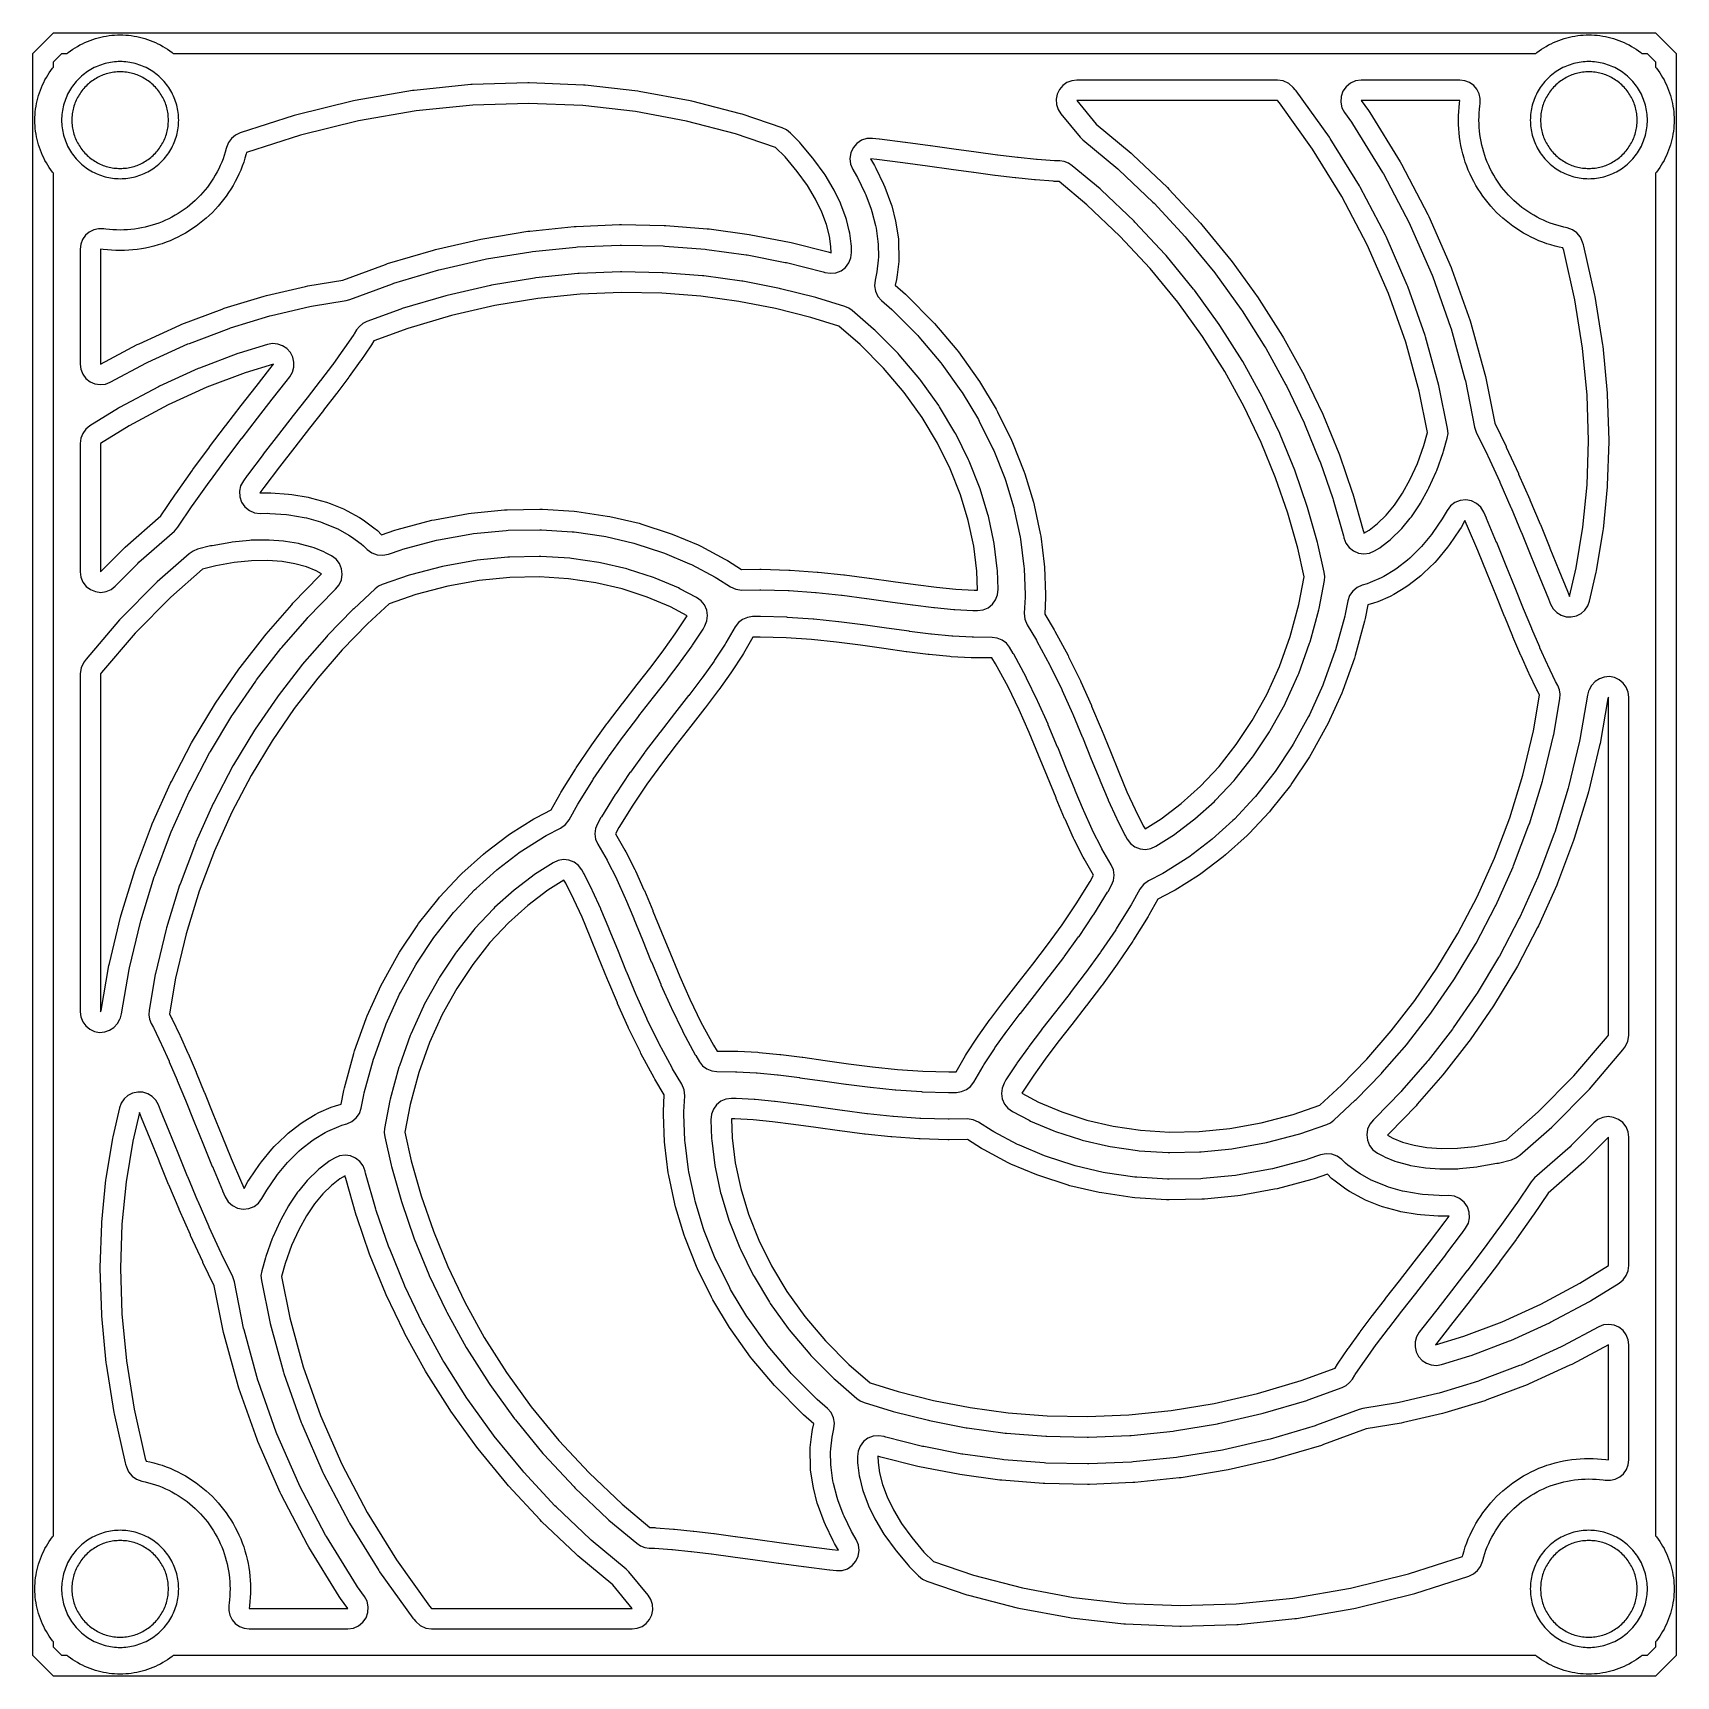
# Model space of a CAD drawing. Header units: millimetres. Extents: x -40 to 40, y -40 to 40.
import ezdxf

# ---------------------------------------------------------------- set-up
doc = ezdxf.new("R2010")
doc.units = ezdxf.units.MM
for name, color, linetype in [('FACE_OPENINGS', 2, 'Continuous'), ('FACE_OUTER', 3, 'Continuous'), ('MID_OPENINGS', 4, 'Continuous'), ('MID_OUTER', 7, 'Continuous')]:
    doc.layers.add(name, color=color, linetype=linetype)

msp = doc.modelspace()

# ---------------------------------------------------------------- linework, layer by layer
at = {"layer": 'FACE_OPENINGS'}
for points in [[(-32.914, 35.471), (-32.906, 35.564), (-32.902, 35.657), (-32.9, 35.75), (-32.902, 35.843), (-32.906, 35.936), (-32.914, 36.029), (-32.924, 36.122), (-32.938, 36.214), (-32.955, 36.306), (-32.974, 36.397), (-32.997, 36.488), (-33.023, 36.577), (-33.051, 36.666), (-33.083, 36.754), (-33.117, 36.841), (-33.154, 36.926), (-33.194, 37.011), (-33.237, 37.093), (-33.282, 37.175), (-33.33, 37.255), (-33.38, 37.333), (-33.433, 37.41), (-33.489, 37.485), (-33.547, 37.558), (-33.607, 37.629), (-33.67, 37.698), (-33.735, 37.765), (-33.802, 37.83), (-33.871, 37.893), (-33.942, 37.953), (-34.015, 38.011), (-34.09, 38.067), (-34.167, 38.12), (-34.245, 38.17), (-34.325, 38.218), (-34.407, 38.263), (-34.489, 38.306), (-34.574, 38.346), (-34.659, 38.383), (-34.746, 38.417), (-34.834, 38.449), (-34.923, 38.477), (-35.012, 38.503), (-35.103, 38.526), (-35.194, 38.545), (-35.286, 38.562), (-35.378, 38.576), (-35.471, 38.586), (-35.564, 38.594), (-35.657, 38.598), (-35.75, 38.6), (-35.843, 38.598), (-35.936, 38.594), (-36.029, 38.586), (-36.122, 38.576), (-36.214, 38.562), (-36.306, 38.545), (-36.397, 38.526), (-36.488, 38.503), (-36.577, 38.477), (-36.666, 38.449), (-36.754, 38.417), (-36.841, 38.383), (-36.926, 38.346), (-37.011, 38.306), (-37.093, 38.263), (-37.175, 38.218), (-37.255, 38.17), (-37.333, 38.12), (-37.41, 38.067), (-37.485, 38.011), (-37.558, 37.953), (-37.629, 37.893), (-37.698, 37.83), (-37.765, 37.765), (-37.83, 37.698), (-37.893, 37.629), (-37.953, 37.558), (-38.011, 37.485), (-38.067, 37.41), (-38.12, 37.333), (-38.17, 37.255), (-38.218, 37.175), (-38.263, 37.093), (-38.306, 37.011), (-38.346, 36.926), (-38.383, 36.841), (-38.417, 36.754), (-38.449, 36.666), (-38.477, 36.577), (-38.503, 36.488), (-38.526, 36.397), (-38.545, 36.306), (-38.562, 36.214), (-38.576, 36.122), (-38.586, 36.029), (-38.594, 35.936), (-38.598, 35.843), (-38.6, 35.75), (-38.598, 35.657), (-38.594, 35.564), (-38.586, 35.471), (-38.576, 35.378), (-38.562, 35.286), (-38.545, 35.194), (-38.526, 35.103), (-38.503, 35.012), (-38.477, 34.923), (-38.449, 34.834), (-38.417, 34.746), (-38.383, 34.659), (-38.346, 34.574), (-38.306, 34.489), (-38.263, 34.407), (-38.218, 34.325), (-38.17, 34.245), (-38.12, 34.167), (-38.067, 34.09), (-38.011, 34.015), (-37.953, 33.942), (-37.893, 33.871), (-37.83, 33.802), (-37.765, 33.735), (-37.698, 33.67), (-37.629, 33.607), (-37.558, 33.547), (-37.485, 33.489), (-37.41, 33.433), (-37.333, 33.38), (-37.255, 33.33), (-37.175, 33.282), (-37.093, 33.237), (-37.011, 33.194), (-36.926, 33.154), (-36.841, 33.117), (-36.754, 33.083), (-36.666, 33.051), (-36.577, 33.023), (-36.488, 32.997), (-36.397, 32.974), (-36.306, 32.955), (-36.214, 32.938), (-36.122, 32.924), (-36.029, 32.914), (-35.936, 32.906), (-35.843, 32.902), (-35.75, 32.9), (-35.657, 32.902), (-35.564, 32.906), (-35.471, 32.914), (-35.378, 32.924), (-35.286, 32.938), (-35.194, 32.955), (-35.103, 32.974), (-35.012, 32.997), (-34.923, 33.023), (-34.834, 33.051), (-34.746, 33.083), (-34.659, 33.117), (-34.574, 33.154), (-34.489, 33.194), (-34.407, 33.237), (-34.325, 33.282), (-34.245, 33.33), (-34.167, 33.38), (-34.09, 33.433), (-34.015, 33.489), (-33.942, 33.547), (-33.871, 33.607), (-33.802, 33.67), (-33.735, 33.735), (-33.67, 33.802), (-33.607, 33.871), (-33.547, 33.942), (-33.489, 34.015), (-33.433, 34.09), (-33.38, 34.167), (-33.33, 34.245), (-33.282, 34.325), (-33.237, 34.407), (-33.194, 34.489), (-33.154, 34.574), (-33.117, 34.659), (-33.083, 34.746), (-33.051, 34.834), (-33.023, 34.923), (-32.997, 35.012), (-32.974, 35.103), (-32.955, 35.194), (-32.938, 35.286), (-32.924, 35.378)], [(38.576, 35.378), (38.586, 35.471), (38.594, 35.564), (38.598, 35.657), (38.6, 35.75), (38.598, 35.843), (38.594, 35.936), (38.586, 36.029), (38.576, 36.122), (38.562, 36.214), (38.545, 36.306), (38.526, 36.397), (38.503, 36.488), (38.477, 36.577), (38.449, 36.666), (38.417, 36.754), (38.383, 36.841), (38.346, 36.926), (38.306, 37.011), (38.263, 37.093), (38.218, 37.175), (38.17, 37.255), (38.12, 37.333), (38.067, 37.41), (38.011, 37.485), (37.953, 37.558), (37.893, 37.629), (37.83, 37.698), (37.765, 37.765), (37.698, 37.83), (37.629, 37.893), (37.558, 37.953), (37.485, 38.011), (37.41, 38.067), (37.333, 38.12), (37.255, 38.17), (37.175, 38.218), (37.093, 38.263), (37.011, 38.306), (36.926, 38.346), (36.841, 38.383), (36.754, 38.417), (36.666, 38.449), (36.577, 38.477), (36.488, 38.503), (36.397, 38.526), (36.306, 38.545), (36.214, 38.562), (36.122, 38.576), (36.029, 38.586), (35.936, 38.594), (35.843, 38.598), (35.75, 38.6), (35.657, 38.598), (35.564, 38.594), (35.471, 38.586), (35.378, 38.576), (35.286, 38.562), (35.194, 38.545), (35.103, 38.526), (35.012, 38.503), (34.923, 38.477), (34.834, 38.449), (34.746, 38.417), (34.659, 38.383), (34.574, 38.346), (34.489, 38.306), (34.407, 38.263), (34.325, 38.218), (34.245, 38.17), (34.167, 38.12), (34.09, 38.067), (34.015, 38.011), (33.942, 37.953), (33.871, 37.893), (33.802, 37.83), (33.735, 37.765), (33.67, 37.698), (33.607, 37.629), (33.547, 37.558), (33.489, 37.485), (33.433, 37.41), (33.38, 37.333), (33.33, 37.255), (33.282, 37.175), (33.237, 37.093), (33.194, 37.011), (33.154, 36.926), (33.117, 36.841), (33.083, 36.754), (33.051, 36.666), (33.023, 36.577), (32.997, 36.488), (32.974, 36.397), (32.955, 36.306), (32.938, 36.214), (32.924, 36.122), (32.914, 36.029), (32.906, 35.936), (32.902, 35.843), (32.9, 35.75), (32.902, 35.657), (32.906, 35.564), (32.914, 35.471), (32.924, 35.378), (32.938, 35.286), (32.955, 35.194), (32.974, 35.103), (32.997, 35.012), (33.023, 34.923), (33.051, 34.834), (33.083, 34.746), (33.117, 34.659), (33.154, 34.574), (33.194, 34.489), (33.237, 34.407), (33.282, 34.325), (33.33, 34.245), (33.38, 34.167), (33.433, 34.09), (33.489, 34.015), (33.547, 33.942), (33.607, 33.871), (33.67, 33.802), (33.735, 33.735), (33.802, 33.67), (33.871, 33.607), (33.942, 33.547), (34.015, 33.489), (34.09, 33.433), (34.167, 33.38), (34.245, 33.33), (34.325, 33.282), (34.407, 33.237), (34.489, 33.194), (34.574, 33.154), (34.659, 33.117), (34.746, 33.083), (34.834, 33.051), (34.923, 33.023), (35.012, 32.997), (35.103, 32.974), (35.194, 32.955), (35.286, 32.938), (35.378, 32.924), (35.471, 32.914), (35.564, 32.906), (35.657, 32.902), (35.75, 32.9), (35.843, 32.902), (35.936, 32.906), (36.029, 32.914), (36.122, 32.924), (36.214, 32.938), (36.306, 32.955), (36.397, 32.974), (36.488, 32.997), (36.577, 33.023), (36.666, 33.051), (36.754, 33.083), (36.841, 33.117), (36.926, 33.154), (37.011, 33.194), (37.093, 33.237), (37.175, 33.282), (37.255, 33.33), (37.333, 33.38), (37.41, 33.433), (37.485, 33.489), (37.558, 33.547), (37.629, 33.607), (37.698, 33.67), (37.765, 33.735), (37.83, 33.802), (37.893, 33.871), (37.953, 33.942), (38.011, 34.015), (38.067, 34.09), (38.12, 34.167), (38.17, 34.245), (38.218, 34.325), (38.263, 34.407), (38.306, 34.489), (38.346, 34.574), (38.383, 34.659), (38.417, 34.746), (38.449, 34.834), (38.477, 34.923), (38.503, 35.012), (38.526, 35.103), (38.545, 35.194), (38.562, 35.286)], [(24.581, 32.554), (23.156, 34.861), (23.117, 34.919), (21.494, 37.172), (21.451, 37.227), (21.357, 37.34), (21.14, 37.534), (20.877, 37.658), (20.589, 37.7), (10.822, 37.7), (10.574, 37.669), (10.341, 37.577), (10.138, 37.43), (9.978, 37.237), (9.871, 37.011), (9.824, 36.765), (9.839, 36.515), (9.916, 36.277), (10.05, 36.065), (10.989, 34.923), (11.121, 34.79), (12.814, 33.378), (12.869, 33.329), (14.531, 31.753), (14.582, 31.702), (16.106, 30.063), (16.154, 30.009), (17.539, 28.318), (17.582, 28.262), (18.831, 26.531), (18.87, 26.473), (19.984, 24.712), (20.019, 24.653), (21.002, 22.873), (21.032, 22.813), (21.887, 21.023), (21.913, 20.963), (22.645, 19.173), (22.667, 19.113), (23.281, 17.332), (23.299, 17.273), (23.801, 15.509), (23.816, 15.45), (23.824, 15.415), (23.919, 15.163), (24.077, 14.946), (24.287, 14.778), (24.535, 14.673), (24.801, 14.637), (25.068, 14.674), (25.315, 14.78), (25.57, 14.934), (25.67, 15.003), (26.08, 15.322), (26.164, 15.397), (26.576, 15.8), (26.647, 15.877), (27.054, 16.369), (27.112, 16.446), (27.508, 17.03), (27.554, 17.106), (27.931, 17.784), (27.968, 17.858), (28.316, 18.63), (28.345, 18.702), (28.658, 19.567), (28.68, 19.636), (28.858, 20.267), (28.894, 20.499), (28.875, 20.734), (28.471, 22.759), (28.454, 22.829), (27.8, 25.202), (27.779, 25.271), (26.937, 27.649), (26.91, 27.715), (25.876, 30.084), (25.846, 30.148), (24.617, 32.493)], [(36.056, 27.162), (36.044, 27.225), (35.502, 29.619), (35.486, 29.68), (35.448, 29.809), (35.339, 30.053), (35.17, 30.259), (34.951, 30.413), (34.7, 30.504), (34.535, 30.54), (34.365, 30.582), (34.197, 30.63), (34.03, 30.684), (33.866, 30.743), (33.703, 30.807), (33.542, 30.877), (33.384, 30.952), (33.228, 31.032), (33.075, 31.117), (32.925, 31.207), (32.778, 31.302), (32.634, 31.401), (32.493, 31.506), (32.356, 31.614), (32.223, 31.728), (32.093, 31.845), (31.967, 31.967), (31.845, 32.093), (31.728, 32.223), (31.614, 32.356), (31.506, 32.493), (31.401, 32.634), (31.302, 32.778), (31.207, 32.925), (31.117, 33.075), (31.032, 33.228), (30.952, 33.384), (30.877, 33.542), (30.807, 33.703), (30.743, 33.866), (30.684, 34.03), (30.63, 34.197), (30.582, 34.365), (30.54, 34.535), (30.503, 34.706), (30.472, 34.879), (30.446, 35.052), (30.426, 35.226), (30.412, 35.4), (30.403, 35.575), (30.4, 35.75), (30.403, 35.925), (30.412, 36.1), (30.426, 36.274), (30.446, 36.448), (30.461, 36.553), (30.467, 36.798), (30.414, 37.037), (30.304, 37.256), (30.144, 37.441), (29.944, 37.582), (29.715, 37.67), (29.472, 37.7), (24.669, 37.7), (24.398, 37.663), (24.147, 37.553), (23.935, 37.38), (23.779, 37.156), (23.688, 36.898), (23.671, 36.625), (23.729, 36.357), (23.857, 36.115), (24.195, 35.646), (24.24, 35.579), (25.709, 33.203), (25.749, 33.132), (27.016, 30.715), (27.051, 30.641), (28.118, 28.198), (28.148, 28.121), (29.018, 25.666), (29.043, 25.588), (29.719, 23.135), (29.738, 23.054), (30.187, 20.806), (30.267, 20.566), (30.815, 19.434), (30.826, 19.413), (31.41, 18.137), (31.419, 18.119), (31.957, 16.889), (31.963, 16.874), (32.462, 15.692), (32.466, 15.682), (32.933, 14.544), (33.369, 13.466), (33.781, 12.449), (33.783, 12.444), (33.891, 12.181), (34.015, 11.962), (34.19, 11.781), (34.405, 11.649), (34.646, 11.576), (34.897, 11.564), (35.143, 11.616), (35.369, 11.728), (35.56, 11.893), (35.703, 12.1), (35.79, 12.336), (36.114, 13.739), (36.127, 13.803), (36.449, 15.774), (36.458, 15.838), (36.659, 17.9), (36.663, 17.965), (36.733, 20.111), (36.734, 20.175), (36.664, 22.398), (36.66, 22.462), (36.441, 24.752), (36.433, 24.815)], [(-21.514, 37.191), (-24.314, 36.707), (-24.383, 36.692), (-27.207, 35.997), (-27.274, 35.978), (-29.905, 35.13), (-30.134, 35.023), (-30.328, 34.862), (-30.476, 34.657), (-30.568, 34.421), (-30.582, 34.365), (-30.63, 34.197), (-30.684, 34.03), (-30.743, 33.866), (-30.807, 33.703), (-30.877, 33.542), (-30.952, 33.384), (-31.032, 33.228), (-31.117, 33.075), (-31.207, 32.925), (-31.302, 32.778), (-31.401, 32.634), (-31.506, 32.493), (-31.614, 32.356), (-31.728, 32.223), (-31.845, 32.093), (-31.967, 31.967), (-32.093, 31.845), (-32.223, 31.728), (-32.356, 31.614), (-32.493, 31.506), (-32.634, 31.401), (-32.778, 31.302), (-32.925, 31.207), (-33.075, 31.117), (-33.228, 31.032), (-33.384, 30.952), (-33.542, 30.877), (-33.703, 30.807), (-33.866, 30.743), (-34.03, 30.684), (-34.197, 30.63), (-34.365, 30.582), (-34.535, 30.54), (-34.706, 30.503), (-34.879, 30.472), (-35.052, 30.446), (-35.226, 30.426), (-35.4, 30.412), (-35.575, 30.403), (-35.75, 30.4), (-35.925, 30.403), (-36.1, 30.412), (-36.274, 30.426), (-36.448, 30.446), (-36.553, 30.461), (-36.798, 30.467), (-37.037, 30.414), (-37.256, 30.304), (-37.441, 30.144), (-37.582, 29.944), (-37.67, 29.715), (-37.7, 29.472), (-37.7, 23.875), (-37.667, 23.62), (-37.57, 23.382), (-37.416, 23.176), (-37.214, 23.017), (-36.979, 22.914), (-36.725, 22.875), (-36.469, 22.902), (-36.229, 22.993), (-34.469, 23.933), (-34.403, 23.966), (-32.449, 24.853), (-32.38, 24.882), (-30.442, 25.615), (-30.371, 25.639), (-28.461, 26.222), (-28.388, 26.242), (-26.514, 26.682), (-26.44, 26.697), (-24.749, 26.978), (-24.568, 27.026), (-22.499, 27.786), (-22.429, 27.809), (-20.234, 28.461), (-20.163, 28.48), (-17.982, 28.98), (-17.912, 28.994), (-15.755, 29.348), (-15.684, 29.358), (-13.561, 29.574), (-13.491, 29.579), (-11.409, 29.663), (-11.34, 29.664), (-9.308, 29.624), (-9.24, 29.621), (-7.263, 29.466), (-7.197, 29.459), (-5.282, 29.197), (-5.219, 29.187), (-3.37, 28.828), (-3.309, 28.814), (-1.531, 28.367), (-1.472, 28.351), (-1.438, 28.34), (-1.172, 28.296), (-0.905, 28.324), (-0.655, 28.423), (-0.44, 28.584), (-0.276, 28.797), (-0.174, 29.046), (-0.143, 29.313), (-0.148, 29.611), (-0.158, 29.732), (-0.23, 30.247), (-0.252, 30.357), (-0.395, 30.916), (-0.426, 31.015), (-0.649, 31.614), (-0.687, 31.702), (-0.995, 32.338), (-1.037, 32.416), (-1.436, 33.081), (-1.482, 33.15), (-1.976, 33.838), (-2.023, 33.899), (-2.616, 34.602), (-2.665, 34.656), (-3.123, 35.125), (-3.306, 35.273), (-3.518, 35.374), (-5.475, 36.036), (-5.543, 36.057), (-7.926, 36.677), (-7.996, 36.693), (-10.476, 37.152), (-10.547, 37.163), (-13.115, 37.451), (-13.186, 37.457), (-15.831, 37.565), (-15.902, 37.565), (-18.612, 37.484), (-18.683, 37.479), (-21.445, 37.2)], [(3.688, 34.506), (2.484, 34.668), (2.474, 34.67), (1.214, 34.827), (1.201, 34.829), (0.883, 34.864), (0.606, 34.857), (0.342, 34.773), (0.111, 34.621), (-0.069, 34.411), (-0.185, 34.159), (-0.228, 33.886), (-0.194, 33.611), (-0.085, 33.356), (0.104, 33.041), (0.152, 32.951), (0.507, 32.22), (0.55, 32.119), (0.813, 31.412), (0.849, 31.297), (1.024, 30.618), (1.049, 30.491), (1.139, 29.843), (1.15, 29.704), (1.161, 29.089), (1.154, 28.941), (1.09, 28.359), (1.062, 28.208), (1.001, 27.964), (0.972, 27.691), (1.018, 27.42), (1.136, 27.172), (1.317, 26.966), (1.817, 26.533), (1.882, 26.472), (3.076, 25.266), (3.137, 25.199), (4.198, 23.943), (4.254, 23.871), (5.183, 22.576), (5.234, 22.499), (6.03, 21.176), (6.075, 21.094), (6.74, 19.753), (6.778, 19.666), (7.314, 18.317), (7.346, 18.226), (7.755, 16.878), (7.779, 16.784), (8.064, 15.445), (8.081, 15.348), (8.246, 14.028), (8.254, 13.929), (8.304, 12.635), (8.303, 12.535), (8.265, 11.751), (8.294, 11.46), (8.406, 11.189), (8.857, 10.436), (8.884, 10.389), (9.51, 9.222), (9.531, 9.181), (10.092, 8.025), (10.108, 7.992), (10.614, 6.857), (10.625, 6.833), (11.089, 5.727), (11.094, 5.715), (11.528, 4.644), (11.94, 3.627), (11.945, 3.615), (12.343, 2.669), (12.354, 2.644), (12.748, 1.775), (12.766, 1.737), (13.165, 0.946), (13.192, 0.897), (13.278, 0.746), (13.442, 0.535), (13.655, 0.374), (13.904, 0.275), (14.17, 0.246), (14.434, 0.289), (14.677, 0.4), (15.456, 0.89), (15.526, 0.939), (16.508, 1.683), (16.574, 1.737), (17.518, 2.588), (17.578, 2.647), (18.476, 3.605), (18.53, 3.668), (19.372, 4.732), (19.42, 4.799), (20.197, 5.967), (20.239, 6.036), (20.942, 7.306), (20.978, 7.378), (21.597, 8.746), (21.627, 8.819), (22.153, 10.281), (22.177, 10.356), (22.601, 11.906), (22.619, 11.981), (22.879, 13.336), (22.896, 13.542), (22.872, 13.747), (22.556, 15.131), (22.543, 15.182), (22.058, 16.887), (22.041, 16.939), (21.449, 18.659), (21.429, 18.712), (20.723, 20.44), (20.699, 20.493), (19.874, 22.222), (19.847, 22.274), (18.898, 23.994), (18.867, 24.046), (17.79, 25.748), (17.756, 25.799), (16.549, 27.473), (16.511, 27.521), (15.171, 29.157), (15.13, 29.204), (13.655, 30.79), (13.611, 30.835), (12.001, 32.361), (11.954, 32.403), (10.601, 33.531), (10.419, 33.651), (10.215, 33.73), (9.999, 33.762), (9.774, 33.77), (9.732, 33.773), (8.894, 33.836), (8.863, 33.839), (7.963, 33.931), (7.941, 33.933), (6.978, 34.051), (6.965, 34.053), (5.931, 34.192), (4.842, 34.344), (3.693, 34.505)], [(-28.039, 20.447), (-28.782, 19.485), (-28.788, 19.478), (-29.554, 18.465), (-29.562, 18.454), (-29.752, 18.197), (-29.884, 17.953), (-29.944, 17.683), (-29.927, 17.407), (-29.835, 17.145), (-29.675, 16.919), (-29.46, 16.746), (-29.205, 16.638), (-28.93, 16.604), (-28.562, 16.61), (-28.46, 16.608), (-27.65, 16.549), (-27.54, 16.536), (-26.797, 16.41), (-26.68, 16.384), (-26.004, 16.196), (-25.882, 16.154), (-25.275, 15.908), (-25.149, 15.848), (-24.611, 15.55), (-24.487, 15.47), (-24.015, 15.123), (-23.897, 15.024), (-23.717, 14.849), (-23.495, 14.687), (-23.238, 14.592), (-22.964, 14.57), (-22.694, 14.624), (-22.069, 14.84), (-21.984, 14.866), (-20.343, 15.297), (-20.255, 15.316), (-18.636, 15.607), (-18.546, 15.62), (-16.96, 15.777), (-16.868, 15.782), (-15.324, 15.81), (-15.231, 15.808), (-13.737, 15.713), (-13.642, 15.703), (-12.206, 15.493), (-12.111, 15.475), (-10.739, 15.155), (-10.646, 15.129), (-9.344, 14.707), (-9.252, 14.672), (-8.026, 14.155), (-7.936, 14.113), (-6.79, 13.509), (-6.704, 13.458), (-6.044, 13.034), (-5.778, 12.913), (-5.487, 12.874), (-4.61, 12.888), (-4.556, 12.888), (-3.231, 12.847), (-3.185, 12.845), (-1.904, 12.753), (-1.867, 12.75), (-0.631, 12.621), (-0.605, 12.618), (0.584, 12.467), (0.598, 12.465), (1.742, 12.305), (2.829, 12.154), (2.842, 12.152), (3.86, 12.024), (3.887, 12.021), (4.837, 11.927), (4.878, 11.924), (5.763, 11.874), (5.819, 11.873), (5.993, 11.872), (6.258, 11.908), (6.504, 12.013), (6.713, 12.179), (6.872, 12.395), (6.967, 12.645), (6.992, 12.911), (6.957, 13.83), (6.95, 13.916), (6.797, 15.138), (6.783, 15.222), (6.518, 16.465), (6.497, 16.547), (6.116, 17.803), (6.088, 17.882), (5.588, 19.143), (5.554, 19.218), (4.931, 20.474), (4.892, 20.546), (4.144, 21.789), (4.099, 21.856), (3.224, 23.076), (3.176, 23.139), (2.173, 24.326), (2.12, 24.383), (0.99, 25.526), (0.933, 25.579), (-0.11, 26.482), (-0.28, 26.6), (-0.47, 26.681), (-1.826, 27.099), (-1.877, 27.114), (-3.595, 27.546), (-3.649, 27.558), (-5.435, 27.905), (-5.49, 27.914), (-7.341, 28.166), (-7.398, 28.173), (-9.308, 28.322), (-9.367, 28.325), (-11.331, 28.363), (-11.391, 28.363), (-13.403, 28.281), (-13.464, 28.277), (-15.517, 28.068), (-15.579, 28.06), (-17.665, 27.717), (-17.726, 27.705), (-19.837, 27.221), (-19.898, 27.205), (-22.024, 26.574), (-22.085, 26.554), (-23.738, 25.946), (-23.933, 25.849), (-24.103, 25.711), (-24.239, 25.54), (-24.359, 25.35), (-24.382, 25.314), (-24.855, 24.621), (-24.874, 24.595), (-25.404, 23.862), (-25.417, 23.844), (-26, 23.069), (-26.008, 23.058), (-26.646, 22.232), (-27.322, 21.365), (-28.036, 20.451)], [(-33.832, 22.797), (-33.889, 22.769), (-35.784, 21.757), (-35.839, 21.724), (-37.227, 20.864), (-37.424, 20.705), (-37.574, 20.501), (-37.668, 20.266), (-37.7, 20.014), (-37.7, 13.763), (-37.666, 13.503), (-37.565, 13.261), (-37.405, 13.054), (-37.197, 12.895), (-36.955, 12.796), (-36.695, 12.763), (-36.436, 12.798), (-36.195, 12.9), (-35.988, 13.061), (-34.894, 14.17), (-34.834, 14.226), (-33.112, 15.739), (-32.945, 15.929), (-32.238, 16.97), (-32.225, 16.989), (-31.413, 18.134), (-31.401, 18.15), (-30.605, 19.231), (-30.595, 19.244), (-29.821, 20.267), (-29.814, 20.276), (-29.062, 21.249), (-28.347, 22.165), (-27.672, 23.03), (-27.668, 23.035), (-27.494, 23.26), (-27.367, 23.477), (-27.298, 23.719), (-27.291, 23.971), (-27.348, 24.216), (-27.464, 24.44), (-27.632, 24.627), (-27.841, 24.766), (-28.079, 24.849), (-28.33, 24.87), (-28.578, 24.827), (-29.956, 24.406), (-30.017, 24.385), (-31.885, 23.679), (-31.945, 23.654)], [(8.467, -9.376), (7.911, -10.152), (7.887, -10.187), (7.402, -10.928), (7.372, -10.976), (7.286, -11.126), (7.184, -11.373), (7.151, -11.639), (7.191, -11.903), (7.298, -12.148), (7.467, -12.356), (7.685, -12.511), (8.499, -12.94), (8.576, -12.977), (9.712, -13.455), (9.792, -13.485), (11, -13.877), (11.082, -13.9), (12.36, -14.198), (12.442, -14.213), (13.784, -14.41), (13.866, -14.419), (15.266, -14.508), (15.347, -14.509), (16.798, -14.483), (16.878, -14.478), (18.372, -14.331), (18.451, -14.32), (19.98, -14.045), (20.057, -14.028), (21.611, -13.62), (21.686, -13.598), (22.989, -13.145), (23.176, -13.058), (23.341, -12.934), (24.382, -11.968), (24.42, -11.931), (25.653, -10.659), (25.69, -10.619), (26.884, -9.246), (26.919, -9.202), (28.063, -7.726), (28.097, -7.68), (29.182, -6.1), (29.214, -6.051), (30.229, -4.369), (30.258, -4.317), (31.194, -2.533), (31.22, -2.478), (32.066, -0.596), (32.09, -0.538), (32.836, 1.44), (32.856, 1.499), (33.493, 3.569), (33.509, 3.63), (34.026, 5.787), (34.039, 5.849), (34.339, 7.584), (34.352, 7.803), (34.318, 8.018), (34.238, 8.222), (34.133, 8.421), (34.114, 8.459), (33.75, 9.215), (33.737, 9.244), (33.367, 10.069), (33.358, 10.09), (32.978, 10.982), (32.973, 10.995), (32.576, 11.96), (32.164, 12.979), (31.729, 14.055), (31.727, 14.059), (31.266, 15.183), (31.262, 15.192), (30.769, 16.362), (30.763, 16.375), (30.635, 16.668), (30.49, 16.903), (30.286, 17.09), (30.038, 17.214), (29.766, 17.266), (29.49, 17.24), (29.232, 17.14), (29.011, 16.973), (28.845, 16.752), (28.666, 16.43), (28.613, 16.344), (28.157, 15.671), (28.091, 15.583), (27.61, 15.002), (27.529, 14.914), (27.028, 14.423), (26.93, 14.337), (26.414, 13.935), (26.3, 13.856), (25.772, 13.539), (25.641, 13.471), (25.105, 13.236), (24.96, 13.184), (24.718, 13.115), (24.467, 13.004), (24.256, 12.828), (24.1, 12.602), (24.012, 12.342), (23.887, 11.693), (23.867, 11.606), (23.419, 9.969), (23.391, 9.883), (22.834, 8.336), (22.8, 8.251), (22.143, 6.8), (22.102, 6.717), (21.354, 5.366), (21.305, 5.286), (20.476, 4.04), (20.421, 3.963), (19.52, 2.824), (19.457, 2.751), (18.494, 1.723), (18.425, 1.655), (17.408, 0.739), (17.333, 0.676), (16.272, -0.127), (16.19, -0.184), (15.094, -0.874), (15.007, -0.923), (14.31, -1.282), (14.072, -1.453), (13.893, -1.685), (13.467, -2.452), (13.439, -2.499), (12.741, -3.625), (12.716, -3.664), (11.996, -4.728), (11.975, -4.758), (11.246, -5.764), (11.23, -5.785), (10.504, -6.739), (10.496, -6.75), (9.786, -7.661), (9.111, -8.527), (9.103, -8.537), (8.483, -9.354)], [(-35.726, 11.475), (-35.775, 11.422), (-37.413, 9.503), (-37.457, 9.448), (-37.505, 9.383), (-37.65, 9.102), (-37.7, 8.79), (-37.7, -7.661), (-37.668, -7.911), (-37.575, -8.145), (-37.426, -8.349), (-37.23, -8.509), (-37.001, -8.614), (-36.753, -8.659), (-36.501, -8.641), (-36.262, -8.56), (-36.051, -8.422), (-35.881, -8.235), (-35.764, -8.012), (-35.738, -7.945), (-35.689, -7.764), (-35.313, -5.591), (-35.298, -5.52), (-34.765, -3.292), (-34.746, -3.222), (-34.088, -1.083), (-34.065, -1.015), (-33.294, 1.03), (-33.267, 1.096), (-32.392, 3.043), (-32.361, 3.106), (-31.393, 4.951), (-31.36, 5.011), (-30.309, 6.752), (-30.272, 6.808), (-29.15, 8.443), (-29.111, 8.496), (-27.927, 10.024), (-27.886, 10.074), (-26.651, 11.495), (-26.608, 11.542), (-25.332, 12.858), (-25.288, 12.9), (-25.262, 12.925), (-25.091, 13.133), (-24.982, 13.378), (-24.942, 13.644), (-24.975, 13.911), (-25.077, 14.16), (-25.242, 14.372), (-25.458, 14.533), (-25.718, 14.677), (-25.827, 14.729), (-26.309, 14.924), (-26.416, 14.961), (-26.971, 15.116), (-27.073, 15.138), (-27.703, 15.245), (-27.798, 15.257), (-28.503, 15.307), (-28.591, 15.31), (-29.367, 15.297), (-29.449, 15.292), (-30.292, 15.208), (-30.369, 15.197), (-31.274, 15.035), (-31.346, 15.02), (-31.981, 14.858), (-32.2, 14.773), (-32.393, 14.64), (-33.945, 13.277), (-33.998, 13.228)], [(-31.727, -14.059), (-31.266, -15.183), (-31.262, -15.192), (-30.769, -16.362), (-30.763, -16.375), (-30.635, -16.668), (-30.49, -16.903), (-30.286, -17.09), (-30.038, -17.214), (-29.766, -17.266), (-29.49, -17.24), (-29.232, -17.14), (-29.011, -16.973), (-28.845, -16.752), (-28.666, -16.43), (-28.613, -16.344), (-28.157, -15.671), (-28.091, -15.583), (-27.61, -15.002), (-27.529, -14.914), (-27.028, -14.423), (-26.93, -14.337), (-26.414, -13.935), (-26.3, -13.856), (-25.772, -13.539), (-25.641, -13.471), (-25.105, -13.236), (-24.96, -13.184), (-24.718, -13.115), (-24.467, -13.004), (-24.256, -12.828), (-24.1, -12.602), (-24.012, -12.342), (-23.887, -11.693), (-23.867, -11.606), (-23.419, -9.969), (-23.391, -9.883), (-22.834, -8.336), (-22.8, -8.251), (-22.143, -6.8), (-22.102, -6.717), (-21.354, -5.366), (-21.305, -5.286), (-20.476, -4.04), (-20.421, -3.963), (-19.52, -2.824), (-19.457, -2.751), (-18.494, -1.723), (-18.425, -1.655), (-17.408, -0.739), (-17.333, -0.676), (-16.272, 0.127), (-16.19, 0.184), (-15.094, 0.874), (-15.007, 0.923), (-14.31, 1.282), (-14.072, 1.453), (-13.893, 1.685), (-13.467, 2.452), (-13.439, 2.499), (-12.741, 3.625), (-12.716, 3.664), (-11.996, 4.728), (-11.975, 4.758), (-11.246, 5.764), (-11.23, 5.785), (-10.504, 6.739), (-10.496, 6.75), (-9.786, 7.661), (-9.111, 8.527), (-9.103, 8.537), (-8.483, 9.354), (-8.467, 9.376), (-7.911, 10.152), (-7.887, 10.187), (-7.402, 10.928), (-7.372, 10.976), (-7.286, 11.126), (-7.184, 11.373), (-7.151, 11.639), (-7.191, 11.903), (-7.298, 12.148), (-7.467, 12.356), (-7.685, 12.511), (-8.499, 12.94), (-8.576, 12.977), (-9.712, 13.455), (-9.792, 13.485), (-11, 13.877), (-11.082, 13.9), (-12.36, 14.198), (-12.442, 14.213), (-13.784, 14.41), (-13.866, 14.419), (-15.266, 14.508), (-15.347, 14.509), (-16.798, 14.483), (-16.878, 14.478), (-18.372, 14.331), (-18.451, 14.32), (-19.98, 14.045), (-20.057, 14.028), (-21.611, 13.62), (-21.686, 13.598), (-22.989, 13.145), (-23.176, 13.058), (-23.341, 12.934), (-24.382, 11.968), (-24.42, 11.931), (-25.653, 10.659), (-25.69, 10.619), (-26.884, 9.246), (-26.919, 9.202), (-28.063, 7.726), (-28.097, 7.68), (-29.182, 6.1), (-29.214, 6.051), (-30.229, 4.369), (-30.258, 4.317), (-31.194, 2.533), (-31.22, 2.478), (-32.066, 0.596), (-32.09, 0.538), (-32.836, -1.44), (-32.856, -1.499), (-33.493, -3.569), (-33.509, -3.63), (-34.026, -5.787), (-34.039, -5.849), (-34.339, -7.584), (-34.352, -7.803), (-34.318, -8.018), (-34.238, -8.222), (-34.133, -8.421), (-34.114, -8.459), (-33.75, -9.215), (-33.737, -9.244), (-33.367, -10.069), (-33.358, -10.09), (-32.978, -10.982), (-32.973, -10.995), (-32.576, -11.96), (-32.164, -12.979), (-31.729, -14.055)], [(-11.627, 2.955), (-11.648, 2.921), (-12.32, 1.837), (-12.344, 1.797), (-12.51, 1.497), (-12.605, 1.258), (-12.636, 1.003), (-12.601, 0.748), (-12.503, 0.511), (-12.049, -0.275), (-12.019, -0.332), (-11.594, -1.173), (-11.573, -1.216), (-11.163, -2.122), (-11.15, -2.151), (-10.744, -3.117), (-10.738, -3.132), (-10.323, -4.156), (-9.892, -5.22), (-9.887, -5.231), (-9.431, -6.318), (-9.422, -6.339), (-8.929, -7.445), (-8.915, -7.474), (-8.372, -8.592), (-8.354, -8.628), (-7.751, -9.751), (-7.728, -9.792), (-7.551, -10.086), (-7.392, -10.288), (-7.187, -10.442), (-6.949, -10.539), (-6.694, -10.572), (-5.787, -10.573), (-5.722, -10.574), (-4.781, -10.627), (-4.733, -10.631), (-3.744, -10.728), (-3.713, -10.732), (-2.672, -10.863), (-2.657, -10.865), (-1.563, -11.018), (-0.425, -11.176), (-0.413, -11.178), (0.756, -11.327), (0.779, -11.329), (1.983, -11.455), (2.015, -11.458), (3.255, -11.546), (3.295, -11.548), (4.569, -11.588), (4.616, -11.588), (4.959, -11.583), (5.213, -11.546), (5.45, -11.445), (5.653, -11.287), (5.809, -11.083), (6.263, -10.298), (6.297, -10.243), (6.813, -9.454), (6.84, -9.415), (7.419, -8.606), (7.438, -8.581), (8.072, -7.746), (8.081, -7.734), (8.76, -6.862), (9.466, -5.956), (9.474, -5.947), (10.188, -5.008), (10.201, -4.99), (10.912, -4.01), (10.93, -3.984), (11.627, -2.955), (11.648, -2.921), (12.32, -1.837), (12.344, -1.797), (12.51, -1.497), (12.605, -1.258), (12.636, -1.003), (12.601, -0.748), (12.503, -0.511), (12.049, 0.275), (12.019, 0.332), (11.594, 1.173), (11.573, 1.216), (11.163, 2.122), (11.15, 2.151), (10.744, 3.117), (10.738, 3.132), (10.323, 4.156), (9.892, 5.22), (9.887, 5.231), (9.431, 6.318), (9.422, 6.339), (8.929, 7.445), (8.915, 7.474), (8.372, 8.592), (8.354, 8.628), (7.751, 9.751), (7.728, 9.792), (7.551, 10.086), (7.392, 10.288), (7.187, 10.442), (6.949, 10.539), (6.694, 10.572), (5.787, 10.573), (5.722, 10.574), (4.781, 10.627), (4.733, 10.631), (3.744, 10.728), (3.713, 10.732), (2.672, 10.863), (2.657, 10.865), (1.563, 11.018), (0.425, 11.176), (0.413, 11.178), (-0.756, 11.327), (-0.779, 11.329), (-1.983, 11.455), (-2.015, 11.458), (-3.255, 11.546), (-3.295, 11.548), (-4.569, 11.588), (-4.616, 11.588), (-4.959, 11.583), (-5.213, 11.546), (-5.45, 11.445), (-5.653, 11.287), (-5.809, 11.083), (-6.263, 10.298), (-6.297, 10.243), (-6.813, 9.454), (-6.84, 9.415), (-7.419, 8.606), (-7.438, 8.581), (-8.072, 7.746), (-8.081, 7.734), (-8.76, 6.862), (-9.466, 5.956), (-9.474, 5.947), (-10.188, 5.008), (-10.201, 4.99), (-10.912, 4.01), (-10.93, 3.984)], [(26.651, -11.495), (26.608, -11.542), (25.332, -12.858), (25.288, -12.9), (25.262, -12.925), (25.091, -13.133), (24.982, -13.378), (24.942, -13.644), (24.975, -13.911), (25.077, -14.16), (25.242, -14.372), (25.458, -14.533), (25.718, -14.677), (25.827, -14.729), (26.309, -14.924), (26.416, -14.961), (26.971, -15.116), (27.073, -15.138), (27.703, -15.245), (27.798, -15.257), (28.503, -15.307), (28.591, -15.31), (29.367, -15.297), (29.449, -15.292), (30.292, -15.208), (30.369, -15.197), (31.274, -15.035), (31.346, -15.02), (31.981, -14.858), (32.2, -14.773), (32.393, -14.64), (33.945, -13.277), (33.998, -13.228), (35.726, -11.475), (35.775, -11.422), (37.413, -9.503), (37.457, -9.448), (37.505, -9.383), (37.65, -9.102), (37.7, -8.79), (37.7, 7.661), (37.668, 7.911), (37.575, 8.145), (37.426, 8.349), (37.23, 8.509), (37.001, 8.614), (36.753, 8.659), (36.501, 8.641), (36.262, 8.56), (36.051, 8.422), (35.881, 8.235), (35.764, 8.012), (35.738, 7.945), (35.689, 7.764), (35.313, 5.591), (35.298, 5.52), (34.765, 3.292), (34.746, 3.222), (34.088, 1.083), (34.065, 1.015), (33.294, -1.03), (33.267, -1.096), (32.392, -3.043), (32.361, -3.106), (31.393, -4.951), (31.36, -5.011), (30.309, -6.752), (30.272, -6.808), (29.15, -8.443), (29.111, -8.496), (27.927, -10.024), (27.886, -10.074)], [(-12.354, -2.644), (-12.748, -1.775), (-12.766, -1.737), (-13.165, -0.946), (-13.192, -0.897), (-13.278, -0.746), (-13.442, -0.535), (-13.655, -0.374), (-13.904, -0.275), (-14.17, -0.246), (-14.434, -0.289), (-14.677, -0.4), (-15.456, -0.89), (-15.526, -0.939), (-16.508, -1.683), (-16.574, -1.737), (-17.518, -2.588), (-17.578, -2.647), (-18.476, -3.605), (-18.53, -3.668), (-19.372, -4.732), (-19.42, -4.799), (-20.197, -5.967), (-20.239, -6.036), (-20.942, -7.306), (-20.978, -7.378), (-21.597, -8.746), (-21.627, -8.819), (-22.153, -10.281), (-22.177, -10.356), (-22.601, -11.906), (-22.619, -11.981), (-22.879, -13.336), (-22.896, -13.542), (-22.872, -13.747), (-22.556, -15.131), (-22.543, -15.182), (-22.058, -16.887), (-22.041, -16.939), (-21.449, -18.659), (-21.429, -18.712), (-20.723, -20.44), (-20.699, -20.493), (-19.874, -22.222), (-19.847, -22.274), (-18.898, -23.994), (-18.867, -24.046), (-17.79, -25.748), (-17.756, -25.799), (-16.549, -27.473), (-16.511, -27.521), (-15.171, -29.157), (-15.13, -29.204), (-13.655, -30.79), (-13.611, -30.835), (-12.001, -32.361), (-11.954, -32.403), (-10.601, -33.531), (-10.419, -33.651), (-10.215, -33.73), (-9.999, -33.762), (-9.774, -33.77), (-9.732, -33.773), (-8.894, -33.836), (-8.863, -33.839), (-7.963, -33.931), (-7.941, -33.933), (-6.978, -34.051), (-6.965, -34.053), (-5.931, -34.192), (-4.842, -34.344), (-3.693, -34.505), (-3.688, -34.506), (-2.484, -34.668), (-2.474, -34.67), (-1.214, -34.827), (-1.201, -34.829), (-0.883, -34.864), (-0.606, -34.857), (-0.342, -34.773), (-0.111, -34.621), (0.069, -34.411), (0.185, -34.159), (0.228, -33.886), (0.194, -33.611), (0.085, -33.356), (-0.104, -33.041), (-0.152, -32.951), (-0.507, -32.22), (-0.55, -32.119), (-0.813, -31.412), (-0.849, -31.297), (-1.024, -30.618), (-1.049, -30.491), (-1.139, -29.843), (-1.15, -29.704), (-1.161, -29.089), (-1.154, -28.941), (-1.09, -28.359), (-1.062, -28.208), (-1.001, -27.964), (-0.972, -27.691), (-1.018, -27.42), (-1.136, -27.172), (-1.317, -26.966), (-1.817, -26.533), (-1.882, -26.472), (-3.076, -25.266), (-3.137, -25.199), (-4.198, -23.943), (-4.254, -23.871), (-5.183, -22.576), (-5.234, -22.499), (-6.03, -21.176), (-6.075, -21.094), (-6.74, -19.753), (-6.778, -19.666), (-7.314, -18.317), (-7.346, -18.226), (-7.755, -16.878), (-7.779, -16.784), (-8.064, -15.445), (-8.081, -15.348), (-8.246, -14.028), (-8.254, -13.929), (-8.304, -12.635), (-8.303, -12.535), (-8.265, -11.751), (-8.294, -11.46), (-8.406, -11.189), (-8.857, -10.436), (-8.884, -10.389), (-9.51, -9.222), (-9.531, -9.181), (-10.092, -8.025), (-10.108, -7.992), (-10.614, -6.857), (-10.625, -6.833), (-11.089, -5.727), (-11.094, -5.715), (-11.528, -4.644), (-11.94, -3.627), (-11.945, -3.615), (-12.343, -2.669)], [(-32.933, -14.544), (-33.369, -13.466), (-33.781, -12.449), (-33.783, -12.444), (-33.891, -12.181), (-34.015, -11.962), (-34.19, -11.781), (-34.405, -11.649), (-34.646, -11.576), (-34.897, -11.564), (-35.143, -11.616), (-35.369, -11.728), (-35.56, -11.893), (-35.703, -12.1), (-35.79, -12.336), (-36.114, -13.739), (-36.127, -13.803), (-36.449, -15.774), (-36.458, -15.838), (-36.659, -17.9), (-36.663, -17.965), (-36.733, -20.111), (-36.734, -20.175), (-36.664, -22.398), (-36.66, -22.462), (-36.441, -24.752), (-36.433, -24.815), (-36.056, -27.162), (-36.044, -27.225), (-35.502, -29.619), (-35.486, -29.68), (-35.448, -29.809), (-35.339, -30.053), (-35.17, -30.259), (-34.951, -30.413), (-34.7, -30.504), (-34.535, -30.54), (-34.365, -30.582), (-34.197, -30.63), (-34.03, -30.684), (-33.866, -30.743), (-33.703, -30.807), (-33.542, -30.877), (-33.384, -30.952), (-33.228, -31.032), (-33.075, -31.117), (-32.925, -31.207), (-32.778, -31.302), (-32.634, -31.401), (-32.493, -31.506), (-32.356, -31.614), (-32.223, -31.728), (-32.093, -31.845), (-31.967, -31.967), (-31.845, -32.093), (-31.728, -32.223), (-31.614, -32.356), (-31.506, -32.493), (-31.401, -32.634), (-31.302, -32.778), (-31.207, -32.925), (-31.117, -33.075), (-31.032, -33.228), (-30.952, -33.384), (-30.877, -33.542), (-30.807, -33.703), (-30.743, -33.866), (-30.684, -34.03), (-30.63, -34.197), (-30.582, -34.365), (-30.54, -34.535), (-30.503, -34.706), (-30.472, -34.879), (-30.446, -35.052), (-30.426, -35.226), (-30.412, -35.4), (-30.403, -35.575), (-30.4, -35.75), (-30.403, -35.925), (-30.412, -36.1), (-30.426, -36.274), (-30.446, -36.448), (-30.461, -36.553), (-30.467, -36.798), (-30.414, -37.037), (-30.304, -37.256), (-30.144, -37.441), (-29.944, -37.582), (-29.715, -37.67), (-29.472, -37.7), (-24.669, -37.7), (-24.398, -37.663), (-24.147, -37.553), (-23.935, -37.38), (-23.779, -37.156), (-23.688, -36.898), (-23.671, -36.625), (-23.729, -36.357), (-23.857, -36.115), (-24.195, -35.646), (-24.24, -35.579), (-25.709, -33.203), (-25.749, -33.132), (-27.016, -30.715), (-27.051, -30.641), (-28.118, -28.198), (-28.148, -28.121), (-29.018, -25.666), (-29.043, -25.588), (-29.719, -23.135), (-29.738, -23.054), (-30.187, -20.806), (-30.267, -20.566), (-30.815, -19.434), (-30.826, -19.413), (-31.41, -18.137), (-31.419, -18.119), (-31.957, -16.889), (-31.963, -16.874), (-32.462, -15.692), (-32.466, -15.682)], [(-3.887, -12.021), (-4.837, -11.927), (-4.878, -11.924), (-5.763, -11.874), (-5.819, -11.873), (-5.993, -11.872), (-6.258, -11.908), (-6.504, -12.013), (-6.713, -12.179), (-6.872, -12.395), (-6.967, -12.645), (-6.992, -12.911), (-6.957, -13.83), (-6.95, -13.916), (-6.797, -15.138), (-6.783, -15.222), (-6.518, -16.465), (-6.497, -16.547), (-6.116, -17.803), (-6.088, -17.882), (-5.588, -19.143), (-5.554, -19.218), (-4.931, -20.474), (-4.892, -20.546), (-4.144, -21.789), (-4.099, -21.856), (-3.224, -23.076), (-3.176, -23.139), (-2.173, -24.326), (-2.12, -24.383), (-0.99, -25.526), (-0.933, -25.579), (0.11, -26.482), (0.28, -26.6), (0.47, -26.681), (1.826, -27.099), (1.877, -27.114), (3.595, -27.546), (3.649, -27.558), (5.435, -27.905), (5.49, -27.914), (7.341, -28.166), (7.398, -28.173), (9.308, -28.322), (9.367, -28.325), (11.331, -28.363), (11.391, -28.363), (13.403, -28.281), (13.464, -28.277), (15.517, -28.068), (15.579, -28.06), (17.665, -27.717), (17.726, -27.705), (19.837, -27.221), (19.898, -27.205), (22.024, -26.574), (22.085, -26.554), (23.738, -25.946), (23.933, -25.849), (24.103, -25.711), (24.239, -25.54), (24.359, -25.35), (24.382, -25.314), (24.855, -24.621), (24.874, -24.595), (25.404, -23.862), (25.417, -23.844), (26, -23.069), (26.008, -23.058), (26.646, -22.232), (27.322, -21.365), (28.036, -20.451), (28.039, -20.447), (28.782, -19.485), (28.788, -19.478), (29.554, -18.465), (29.562, -18.454), (29.752, -18.197), (29.884, -17.953), (29.944, -17.683), (29.927, -17.407), (29.835, -17.145), (29.675, -16.919), (29.46, -16.746), (29.205, -16.638), (28.93, -16.604), (28.562, -16.61), (28.46, -16.608), (27.65, -16.549), (27.54, -16.536), (26.797, -16.41), (26.68, -16.384), (26.004, -16.196), (25.882, -16.154), (25.275, -15.908), (25.149, -15.848), (24.611, -15.55), (24.487, -15.47), (24.015, -15.123), (23.897, -15.024), (23.717, -14.849), (23.495, -14.687), (23.238, -14.592), (22.964, -14.57), (22.694, -14.624), (22.069, -14.84), (21.984, -14.866), (20.343, -15.297), (20.255, -15.316), (18.636, -15.607), (18.546, -15.62), (16.96, -15.777), (16.868, -15.782), (15.324, -15.81), (15.231, -15.808), (13.737, -15.713), (13.642, -15.703), (12.206, -15.493), (12.111, -15.475), (10.739, -15.155), (10.646, -15.129), (9.344, -14.707), (9.252, -14.672), (8.026, -14.155), (7.936, -14.113), (6.79, -13.509), (6.704, -13.458), (6.044, -13.034), (5.778, -12.913), (5.487, -12.874), (4.61, -12.888), (4.556, -12.888), (3.231, -12.847), (3.185, -12.845), (1.904, -12.753), (1.867, -12.75), (0.631, -12.621), (0.605, -12.618), (-0.584, -12.467), (-0.598, -12.465), (-1.742, -12.305), (-2.829, -12.154), (-2.842, -12.152), (-3.86, -12.024)], [(29.814, -20.276), (29.062, -21.249), (28.347, -22.165), (27.672, -23.03), (27.668, -23.035), (27.494, -23.26), (27.367, -23.477), (27.298, -23.719), (27.291, -23.971), (27.348, -24.216), (27.464, -24.44), (27.632, -24.627), (27.841, -24.766), (28.079, -24.849), (28.33, -24.87), (28.578, -24.827), (29.956, -24.406), (30.017, -24.385), (31.885, -23.679), (31.945, -23.654), (33.832, -22.797), (33.889, -22.769), (35.784, -21.757), (35.839, -21.724), (37.227, -20.864), (37.424, -20.705), (37.574, -20.501), (37.668, -20.266), (37.7, -20.014), (37.7, -13.763), (37.666, -13.503), (37.565, -13.261), (37.405, -13.054), (37.197, -12.895), (36.955, -12.796), (36.695, -12.763), (36.436, -12.798), (36.195, -12.9), (35.988, -13.061), (34.894, -14.17), (34.834, -14.226), (33.112, -15.739), (32.945, -15.929), (32.238, -16.97), (32.225, -16.989), (31.413, -18.134), (31.401, -18.15), (30.605, -19.231), (30.595, -19.244), (29.821, -20.267)], [(-28.316, -18.63), (-28.345, -18.702), (-28.658, -19.567), (-28.68, -19.636), (-28.858, -20.267), (-28.894, -20.499), (-28.875, -20.734), (-28.471, -22.759), (-28.454, -22.829), (-27.8, -25.202), (-27.779, -25.271), (-26.937, -27.649), (-26.91, -27.715), (-25.876, -30.084), (-25.846, -30.148), (-24.617, -32.493), (-24.581, -32.554), (-23.156, -34.861), (-23.117, -34.919), (-21.494, -37.172), (-21.451, -37.227), (-21.357, -37.34), (-21.14, -37.534), (-20.877, -37.658), (-20.589, -37.7), (-10.822, -37.7), (-10.574, -37.669), (-10.341, -37.577), (-10.138, -37.43), (-9.978, -37.237), (-9.871, -37.011), (-9.824, -36.765), (-9.839, -36.515), (-9.916, -36.277), (-10.05, -36.065), (-10.989, -34.923), (-11.121, -34.79), (-12.814, -33.378), (-12.869, -33.329), (-14.531, -31.753), (-14.582, -31.702), (-16.106, -30.063), (-16.154, -30.009), (-17.539, -28.318), (-17.582, -28.262), (-18.831, -26.531), (-18.87, -26.473), (-19.984, -24.712), (-20.019, -24.653), (-21.002, -22.873), (-21.032, -22.813), (-21.887, -21.023), (-21.913, -20.963), (-22.645, -19.173), (-22.667, -19.113), (-23.281, -17.332), (-23.299, -17.273), (-23.801, -15.509), (-23.816, -15.45), (-23.824, -15.415), (-23.919, -15.163), (-24.077, -14.946), (-24.287, -14.778), (-24.535, -14.673), (-24.801, -14.637), (-25.068, -14.674), (-25.315, -14.78), (-25.57, -14.934), (-25.67, -15.003), (-26.08, -15.322), (-26.164, -15.397), (-26.576, -15.8), (-26.647, -15.877), (-27.054, -16.369), (-27.112, -16.446), (-27.508, -17.03), (-27.554, -17.106), (-27.931, -17.784), (-27.968, -17.858)], [(3.37, -28.828), (3.309, -28.814), (1.531, -28.367), (1.472, -28.351), (1.438, -28.34), (1.172, -28.296), (0.905, -28.324), (0.655, -28.423), (0.44, -28.584), (0.276, -28.797), (0.174, -29.046), (0.143, -29.313), (0.148, -29.611), (0.158, -29.732), (0.23, -30.247), (0.252, -30.357), (0.395, -30.916), (0.426, -31.015), (0.649, -31.614), (0.687, -31.702), (0.995, -32.338), (1.037, -32.416), (1.436, -33.081), (1.482, -33.15), (1.976, -33.838), (2.023, -33.899), (2.616, -34.602), (2.665, -34.656), (3.123, -35.125), (3.306, -35.273), (3.518, -35.374), (5.475, -36.036), (5.543, -36.057), (7.926, -36.677), (7.996, -36.693), (10.476, -37.152), (10.547, -37.163), (13.115, -37.451), (13.186, -37.457), (15.831, -37.565), (15.902, -37.565), (18.612, -37.484), (18.683, -37.479), (21.445, -37.2), (21.514, -37.191), (24.314, -36.707), (24.383, -36.692), (27.207, -35.997), (27.274, -35.978), (29.905, -35.13), (30.134, -35.023), (30.328, -34.862), (30.476, -34.657), (30.568, -34.421), (30.582, -34.365), (30.63, -34.197), (30.684, -34.03), (30.743, -33.866), (30.807, -33.703), (30.877, -33.542), (30.952, -33.384), (31.032, -33.228), (31.117, -33.075), (31.207, -32.925), (31.302, -32.778), (31.401, -32.634), (31.506, -32.493), (31.614, -32.356), (31.728, -32.223), (31.845, -32.093), (31.967, -31.967), (32.093, -31.845), (32.223, -31.728), (32.356, -31.614), (32.493, -31.506), (32.634, -31.401), (32.778, -31.302), (32.925, -31.207), (33.075, -31.117), (33.228, -31.032), (33.384, -30.952), (33.542, -30.877), (33.703, -30.807), (33.866, -30.743), (34.03, -30.684), (34.197, -30.63), (34.365, -30.582), (34.535, -30.54), (34.706, -30.503), (34.879, -30.472), (35.052, -30.446), (35.226, -30.426), (35.4, -30.412), (35.575, -30.403), (35.75, -30.4), (35.925, -30.403), (36.1, -30.412), (36.274, -30.426), (36.448, -30.446), (36.553, -30.461), (36.798, -30.467), (37.037, -30.414), (37.256, -30.304), (37.441, -30.144), (37.582, -29.944), (37.67, -29.715), (37.7, -29.472), (37.7, -23.875), (37.667, -23.62), (37.57, -23.382), (37.416, -23.176), (37.214, -23.017), (36.979, -22.914), (36.725, -22.875), (36.469, -22.902), (36.229, -22.993), (34.469, -23.933), (34.403, -23.966), (32.449, -24.853), (32.38, -24.882), (30.442, -25.615), (30.371, -25.639), (28.461, -26.222), (28.388, -26.242), (26.514, -26.682), (26.44, -26.697), (24.749, -26.978), (24.568, -27.026), (22.499, -27.786), (22.429, -27.809), (20.234, -28.461), (20.163, -28.48), (17.982, -28.98), (17.912, -28.994), (15.755, -29.348), (15.684, -29.358), (13.561, -29.574), (13.491, -29.579), (11.409, -29.663), (11.34, -29.664), (9.308, -29.624), (9.24, -29.621), (7.263, -29.466), (7.197, -29.459), (5.282, -29.197), (5.219, -29.187)], [(-32.914, -36.029), (-32.906, -35.936), (-32.902, -35.843), (-32.9, -35.75), (-32.902, -35.657), (-32.906, -35.564), (-32.914, -35.471), (-32.924, -35.378), (-32.938, -35.286), (-32.955, -35.194), (-32.974, -35.103), (-32.997, -35.012), (-33.023, -34.923), (-33.051, -34.834), (-33.083, -34.746), (-33.117, -34.659), (-33.154, -34.574), (-33.194, -34.489), (-33.237, -34.407), (-33.282, -34.325), (-33.33, -34.245), (-33.38, -34.167), (-33.433, -34.09), (-33.489, -34.015), (-33.547, -33.942), (-33.607, -33.871), (-33.67, -33.802), (-33.735, -33.735), (-33.802, -33.67), (-33.871, -33.607), (-33.942, -33.547), (-34.015, -33.489), (-34.09, -33.433), (-34.167, -33.38), (-34.245, -33.33), (-34.325, -33.282), (-34.407, -33.237), (-34.489, -33.194), (-34.574, -33.154), (-34.659, -33.117), (-34.746, -33.083), (-34.834, -33.051), (-34.923, -33.023), (-35.012, -32.997), (-35.103, -32.974), (-35.194, -32.955), (-35.286, -32.938), (-35.378, -32.924), (-35.471, -32.914), (-35.564, -32.906), (-35.657, -32.902), (-35.75, -32.9), (-35.843, -32.902), (-35.936, -32.906), (-36.029, -32.914), (-36.122, -32.924), (-36.214, -32.938), (-36.306, -32.955), (-36.397, -32.974), (-36.488, -32.997), (-36.577, -33.023), (-36.666, -33.051), (-36.754, -33.083), (-36.841, -33.117), (-36.926, -33.154), (-37.011, -33.194), (-37.093, -33.237), (-37.175, -33.282), (-37.255, -33.33), (-37.333, -33.38), (-37.41, -33.433), (-37.485, -33.489), (-37.558, -33.547), (-37.629, -33.607), (-37.698, -33.67), (-37.765, -33.735), (-37.83, -33.802), (-37.893, -33.871), (-37.953, -33.942), (-38.011, -34.015), (-38.067, -34.09), (-38.12, -34.167), (-38.17, -34.245), (-38.218, -34.325), (-38.263, -34.407), (-38.306, -34.489), (-38.346, -34.574), (-38.383, -34.659), (-38.417, -34.746), (-38.449, -34.834), (-38.477, -34.923), (-38.503, -35.012), (-38.526, -35.103), (-38.545, -35.194), (-38.562, -35.286), (-38.576, -35.378), (-38.586, -35.471), (-38.594, -35.564), (-38.598, -35.657), (-38.6, -35.75), (-38.598, -35.843), (-38.594, -35.936), (-38.586, -36.029), (-38.576, -36.122), (-38.562, -36.214), (-38.545, -36.306), (-38.526, -36.397), (-38.503, -36.488), (-38.477, -36.577), (-38.449, -36.666), (-38.417, -36.754), (-38.383, -36.841), (-38.346, -36.926), (-38.306, -37.011), (-38.263, -37.093), (-38.218, -37.175), (-38.17, -37.255), (-38.12, -37.333), (-38.067, -37.41), (-38.011, -37.485), (-37.953, -37.558), (-37.893, -37.629), (-37.83, -37.698), (-37.765, -37.765), (-37.698, -37.83), (-37.629, -37.893), (-37.558, -37.953), (-37.485, -38.011), (-37.41, -38.067), (-37.333, -38.12), (-37.255, -38.17), (-37.175, -38.218), (-37.093, -38.263), (-37.011, -38.306), (-36.926, -38.346), (-36.841, -38.383), (-36.754, -38.417), (-36.666, -38.449), (-36.577, -38.477), (-36.488, -38.503), (-36.397, -38.526), (-36.306, -38.545), (-36.214, -38.562), (-36.122, -38.576), (-36.029, -38.586), (-35.936, -38.594), (-35.843, -38.598), (-35.75, -38.6), (-35.657, -38.598), (-35.564, -38.594), (-35.471, -38.586), (-35.378, -38.576), (-35.286, -38.562), (-35.194, -38.545), (-35.103, -38.526), (-35.012, -38.503), (-34.923, -38.477), (-34.834, -38.449), (-34.746, -38.417), (-34.659, -38.383), (-34.574, -38.346), (-34.489, -38.306), (-34.407, -38.263), (-34.325, -38.218), (-34.245, -38.17), (-34.167, -38.12), (-34.09, -38.067), (-34.015, -38.011), (-33.942, -37.953), (-33.871, -37.893), (-33.802, -37.83), (-33.735, -37.765), (-33.67, -37.698), (-33.607, -37.629), (-33.547, -37.558), (-33.489, -37.485), (-33.433, -37.41), (-33.38, -37.333), (-33.33, -37.255), (-33.282, -37.175), (-33.237, -37.093), (-33.194, -37.011), (-33.154, -36.926), (-33.117, -36.841), (-33.083, -36.754), (-33.051, -36.666), (-33.023, -36.577), (-32.997, -36.488), (-32.974, -36.397), (-32.955, -36.306), (-32.938, -36.214), (-32.924, -36.122)], [(38.586, -36.029), (38.594, -35.936), (38.598, -35.843), (38.6, -35.75), (38.598, -35.657), (38.594, -35.564), (38.586, -35.471), (38.576, -35.378), (38.562, -35.286), (38.545, -35.194), (38.526, -35.103), (38.503, -35.012), (38.477, -34.923), (38.449, -34.834), (38.417, -34.746), (38.383, -34.659), (38.346, -34.574), (38.306, -34.489), (38.263, -34.407), (38.218, -34.325), (38.17, -34.245), (38.12, -34.167), (38.067, -34.09), (38.011, -34.015), (37.953, -33.942), (37.893, -33.871), (37.83, -33.802), (37.765, -33.735), (37.698, -33.67), (37.629, -33.607), (37.558, -33.547), (37.485, -33.489), (37.41, -33.433), (37.333, -33.38), (37.255, -33.33), (37.175, -33.282), (37.093, -33.237), (37.011, -33.194), (36.926, -33.154), (36.841, -33.117), (36.754, -33.083), (36.666, -33.051), (36.577, -33.023), (36.488, -32.997), (36.397, -32.974), (36.306, -32.955), (36.214, -32.938), (36.122, -32.924), (36.029, -32.914), (35.936, -32.906), (35.843, -32.902), (35.75, -32.9), (35.657, -32.902), (35.564, -32.906), (35.471, -32.914), (35.378, -32.924), (35.286, -32.938), (35.194, -32.955), (35.103, -32.974), (35.012, -32.997), (34.923, -33.023), (34.834, -33.051), (34.746, -33.083), (34.659, -33.117), (34.574, -33.154), (34.489, -33.194), (34.407, -33.237), (34.325, -33.282), (34.245, -33.33), (34.167, -33.38), (34.09, -33.433), (34.015, -33.489), (33.942, -33.547), (33.871, -33.607), (33.802, -33.67), (33.735, -33.735), (33.67, -33.802), (33.607, -33.871), (33.547, -33.942), (33.489, -34.015), (33.433, -34.09), (33.38, -34.167), (33.33, -34.245), (33.282, -34.325), (33.237, -34.407), (33.194, -34.489), (33.154, -34.574), (33.117, -34.659), (33.083, -34.746), (33.051, -34.834), (33.023, -34.923), (32.997, -35.012), (32.974, -35.103), (32.955, -35.194), (32.938, -35.286), (32.924, -35.378), (32.914, -35.471), (32.906, -35.564), (32.902, -35.657), (32.9, -35.75), (32.902, -35.843), (32.906, -35.936), (32.914, -36.029), (32.924, -36.122), (32.938, -36.214), (32.955, -36.306), (32.974, -36.397), (32.997, -36.488), (33.023, -36.577), (33.051, -36.666), (33.083, -36.754), (33.117, -36.841), (33.154, -36.926), (33.194, -37.011), (33.237, -37.093), (33.282, -37.175), (33.33, -37.255), (33.38, -37.333), (33.433, -37.41), (33.489, -37.485), (33.547, -37.558), (33.607, -37.629), (33.67, -37.698), (33.735, -37.765), (33.802, -37.83), (33.871, -37.893), (33.942, -37.953), (34.015, -38.011), (34.09, -38.067), (34.167, -38.12), (34.245, -38.17), (34.325, -38.218), (34.407, -38.263), (34.489, -38.306), (34.574, -38.346), (34.659, -38.383), (34.746, -38.417), (34.834, -38.449), (34.923, -38.477), (35.012, -38.503), (35.103, -38.526), (35.194, -38.545), (35.286, -38.562), (35.378, -38.576), (35.471, -38.586), (35.564, -38.594), (35.657, -38.598), (35.75, -38.6), (35.843, -38.598), (35.936, -38.594), (36.029, -38.586), (36.122, -38.576), (36.214, -38.562), (36.306, -38.545), (36.397, -38.526), (36.488, -38.503), (36.577, -38.477), (36.666, -38.449), (36.754, -38.417), (36.841, -38.383), (36.926, -38.346), (37.011, -38.306), (37.093, -38.263), (37.175, -38.218), (37.255, -38.17), (37.333, -38.12), (37.41, -38.067), (37.485, -38.011), (37.558, -37.953), (37.629, -37.893), (37.698, -37.83), (37.765, -37.765), (37.83, -37.698), (37.893, -37.629), (37.953, -37.558), (38.011, -37.485), (38.067, -37.41), (38.12, -37.333), (38.17, -37.255), (38.218, -37.175), (38.263, -37.093), (38.306, -37.011), (38.346, -36.926), (38.383, -36.841), (38.417, -36.754), (38.449, -36.666), (38.477, -36.577), (38.503, -36.488), (38.526, -36.397), (38.545, -36.306), (38.562, -36.214), (38.576, -36.122)]]:
    msp.add_lwpolyline(points, close=True, dxfattribs=at)
at = {"layer": 'FACE_OUTER'}
msp.add_lwpolyline([(-33.444, -39.201), (-33.559, -39.274), (-33.675, -39.344), (-33.794, -39.41), (-33.915, -39.472), (-34.037, -39.53), (-34.162, -39.584), (-34.288, -39.634), (-34.416, -39.68), (-34.545, -39.721), (-34.676, -39.759), (-34.808, -39.792), (-34.94, -39.82), (-35.074, -39.845), (-35.208, -39.864), (-35.343, -39.88), (-35.479, -39.891), (-35.614, -39.898), (-35.75, -39.9), (-35.886, -39.898), (-36.021, -39.891), (-36.157, -39.88), (-36.292, -39.864), (-36.426, -39.845), (-36.56, -39.82), (-36.692, -39.792), (-36.824, -39.759), (-36.955, -39.721), (-37.084, -39.68), (-37.212, -39.634), (-37.338, -39.584), (-37.463, -39.53), (-37.585, -39.472), (-37.706, -39.41), (-37.825, -39.344), (-37.941, -39.274), (-38.056, -39.201), (-38.167, -39.123), (-38.276, -39.042), (-38.33, -39), (-38.586, -39), (-39, -38.586), (-39, -38.33), (-39.042, -38.276), (-39.123, -38.167), (-39.201, -38.056), (-39.274, -37.941), (-39.344, -37.825), (-39.41, -37.706), (-39.472, -37.585), (-39.53, -37.463), (-39.584, -37.338), (-39.634, -37.212), (-39.68, -37.084), (-39.721, -36.955), (-39.759, -36.824), (-39.792, -36.692), (-39.82, -36.56), (-39.845, -36.426), (-39.864, -36.292), (-39.88, -36.157), (-39.891, -36.021), (-39.898, -35.886), (-39.9, -35.75), (-39.898, -35.614), (-39.891, -35.479), (-39.88, -35.343), (-39.864, -35.208), (-39.845, -35.074), (-39.82, -34.94), (-39.792, -34.808), (-39.759, -34.676), (-39.721, -34.545), (-39.68, -34.416), (-39.634, -34.288), (-39.584, -34.162), (-39.53, -34.037), (-39.472, -33.915), (-39.41, -33.794), (-39.344, -33.675), (-39.274, -33.559), (-39.201, -33.444), (-39.123, -33.333), (-39.042, -33.224), (-39, -33.17), (-39, 33.17), (-39.042, 33.224), (-39.123, 33.333), (-39.201, 33.444), (-39.274, 33.559), (-39.344, 33.675), (-39.41, 33.794), (-39.472, 33.915), (-39.53, 34.037), (-39.584, 34.162), (-39.634, 34.288), (-39.68, 34.416), (-39.721, 34.545), (-39.759, 34.676), (-39.792, 34.808), (-39.82, 34.94), (-39.845, 35.074), (-39.864, 35.208), (-39.88, 35.343), (-39.891, 35.479), (-39.898, 35.614), (-39.9, 35.75), (-39.898, 35.886), (-39.891, 36.021), (-39.88, 36.157), (-39.864, 36.292), (-39.845, 36.426), (-39.82, 36.56), (-39.792, 36.692), (-39.759, 36.824), (-39.721, 36.955), (-39.68, 37.084), (-39.634, 37.212), (-39.584, 37.338), (-39.53, 37.463), (-39.472, 37.585), (-39.41, 37.706), (-39.344, 37.825), (-39.274, 37.941), (-39.201, 38.056), (-39.123, 38.167), (-39.042, 38.276), (-39, 38.33), (-39, 38.586), (-38.586, 39), (-38.33, 39), (-38.276, 39.042), (-38.167, 39.123), (-38.056, 39.201), (-37.941, 39.274), (-37.825, 39.344), (-37.706, 39.41), (-37.585, 39.472), (-37.463, 39.53), (-37.338, 39.584), (-37.212, 39.634), (-37.084, 39.68), (-36.955, 39.721), (-36.824, 39.759), (-36.692, 39.792), (-36.56, 39.82), (-36.426, 39.845), (-36.292, 39.864), (-36.157, 39.88), (-36.021, 39.891), (-35.886, 39.898), (-35.75, 39.9), (-35.614, 39.898), (-35.479, 39.891), (-35.343, 39.88), (-35.208, 39.864), (-35.074, 39.845), (-34.94, 39.82), (-34.808, 39.792), (-34.676, 39.759), (-34.545, 39.721), (-34.416, 39.68), (-34.288, 39.634), (-34.162, 39.584), (-34.037, 39.53), (-33.915, 39.472), (-33.794, 39.41), (-33.675, 39.344), (-33.559, 39.274), (-33.444, 39.201), (-33.333, 39.123), (-33.224, 39.042), (-33.17, 39), (33.17, 39), (33.224, 39.042), (33.333, 39.123), (33.444, 39.201), (33.559, 39.274), (33.675, 39.344), (33.794, 39.41), (33.915, 39.472), (34.037, 39.53), (34.162, 39.584), (34.288, 39.634), (34.416, 39.68), (34.545, 39.721), (34.676, 39.759), (34.808, 39.792), (34.94, 39.82), (35.074, 39.845), (35.208, 39.864), (35.343, 39.88), (35.479, 39.891), (35.614, 39.898), (35.75, 39.9), (35.886, 39.898), (36.021, 39.891), (36.157, 39.88), (36.292, 39.864), (36.426, 39.845), (36.56, 39.82), (36.692, 39.792), (36.824, 39.759), (36.955, 39.721), (37.084, 39.68), (37.212, 39.634), (37.338, 39.584), (37.463, 39.53), (37.585, 39.472), (37.706, 39.41), (37.825, 39.344), (37.941, 39.274), (38.056, 39.201), (38.167, 39.123), (38.276, 39.042), (38.33, 39), (38.586, 39), (39, 38.586), (39, 38.33), (39.042, 38.276), (39.123, 38.167), (39.201, 38.056), (39.274, 37.941), (39.344, 37.825), (39.41, 37.706), (39.472, 37.585), (39.53, 37.463), (39.584, 37.338), (39.634, 37.212), (39.68, 37.084), (39.721, 36.955), (39.759, 36.824), (39.792, 36.692), (39.82, 36.56), (39.845, 36.426), (39.864, 36.292), (39.88, 36.157), (39.891, 36.021), (39.898, 35.886), (39.9, 35.75), (39.898, 35.614), (39.891, 35.479), (39.88, 35.343), (39.864, 35.208), (39.845, 35.074), (39.82, 34.94), (39.792, 34.808), (39.759, 34.676), (39.721, 34.545), (39.68, 34.416), (39.634, 34.288), (39.584, 34.162), (39.53, 34.037), (39.472, 33.915), (39.41, 33.794), (39.344, 33.675), (39.274, 33.559), (39.201, 33.444), (39.123, 33.333), (39.042, 33.224), (39, 33.17), (39, -33.17), (39.042, -33.224), (39.123, -33.333), (39.201, -33.444), (39.274, -33.559), (39.344, -33.675), (39.41, -33.794), (39.472, -33.915), (39.53, -34.037), (39.584, -34.162), (39.634, -34.288), (39.68, -34.416), (39.721, -34.545), (39.759, -34.676), (39.792, -34.808), (39.82, -34.94), (39.845, -35.074), (39.864, -35.208), (39.88, -35.343), (39.891, -35.479), (39.898, -35.614), (39.9, -35.75), (39.898, -35.886), (39.891, -36.021), (39.88, -36.157), (39.864, -36.292), (39.845, -36.426), (39.82, -36.56), (39.792, -36.692), (39.759, -36.824), (39.721, -36.955), (39.68, -37.084), (39.634, -37.212), (39.584, -37.338), (39.53, -37.463), (39.472, -37.585), (39.41, -37.706), (39.344, -37.825), (39.274, -37.941), (39.201, -38.056), (39.123, -38.167), (39.042, -38.276), (39, -38.33), (39, -38.586), (38.586, -39), (38.33, -39), (38.276, -39.042), (38.167, -39.123), (38.056, -39.201), (37.941, -39.274), (37.825, -39.344), (37.706, -39.41), (37.585, -39.472), (37.463, -39.53), (37.338, -39.584), (37.212, -39.634), (37.084, -39.68), (36.955, -39.721), (36.824, -39.759), (36.692, -39.792), (36.56, -39.82), (36.426, -39.845), (36.292, -39.864), (36.157, -39.88), (36.021, -39.891), (35.886, -39.898), (35.75, -39.9), (35.614, -39.898), (35.479, -39.891), (35.343, -39.88), (35.208, -39.864), (35.074, -39.845), (34.94, -39.82), (34.808, -39.792), (34.676, -39.759), (34.545, -39.721), (34.416, -39.68), (34.288, -39.634), (34.162, -39.584), (34.037, -39.53), (33.915, -39.472), (33.794, -39.41), (33.675, -39.344), (33.559, -39.274), (33.444, -39.201), (33.333, -39.123), (33.224, -39.042), (33.17, -39), (-33.17, -39), (-33.224, -39.042), (-33.333, -39.123)], close=True, dxfattribs=at)
at = {"layer": 'MID_OPENINGS'}
for points in [[(-33.411, 35.52), (-33.405, 35.596), (-33.401, 35.673), (-33.4, 35.75), (-33.401, 35.827), (-33.405, 35.904), (-33.411, 35.98), (-33.42, 36.057), (-33.431, 36.133), (-33.445, 36.208), (-33.461, 36.284), (-33.48, 36.358), (-33.501, 36.432), (-33.525, 36.505), (-33.551, 36.578), (-33.579, 36.649), (-33.609, 36.72), (-33.642, 36.789), (-33.677, 36.858), (-33.715, 36.925), (-33.754, 36.991), (-33.796, 37.056), (-33.84, 37.119), (-33.886, 37.181), (-33.933, 37.241), (-33.983, 37.299), (-34.035, 37.356), (-34.088, 37.412), (-34.144, 37.465), (-34.201, 37.517), (-34.259, 37.567), (-34.319, 37.614), (-34.381, 37.66), (-34.444, 37.704), (-34.509, 37.746), (-34.575, 37.785), (-34.642, 37.823), (-34.711, 37.858), (-34.78, 37.891), (-34.851, 37.921), (-34.922, 37.949), (-34.995, 37.975), (-35.068, 37.999), (-35.142, 38.02), (-35.216, 38.039), (-35.292, 38.055), (-35.367, 38.069), (-35.443, 38.08), (-35.52, 38.089), (-35.596, 38.095), (-35.673, 38.099), (-35.75, 38.1), (-35.827, 38.099), (-35.904, 38.095), (-35.98, 38.089), (-36.057, 38.08), (-36.133, 38.069), (-36.208, 38.055), (-36.284, 38.039), (-36.358, 38.02), (-36.432, 37.999), (-36.505, 37.975), (-36.578, 37.949), (-36.649, 37.921), (-36.72, 37.891), (-36.789, 37.858), (-36.858, 37.823), (-36.925, 37.785), (-36.991, 37.746), (-37.056, 37.704), (-37.119, 37.66), (-37.181, 37.614), (-37.241, 37.567), (-37.299, 37.517), (-37.356, 37.465), (-37.412, 37.412), (-37.465, 37.356), (-37.517, 37.299), (-37.567, 37.241), (-37.614, 37.181), (-37.66, 37.119), (-37.704, 37.056), (-37.746, 36.991), (-37.785, 36.925), (-37.823, 36.858), (-37.858, 36.789), (-37.891, 36.72), (-37.921, 36.649), (-37.949, 36.578), (-37.975, 36.505), (-37.999, 36.432), (-38.02, 36.358), (-38.039, 36.284), (-38.055, 36.208), (-38.069, 36.133), (-38.08, 36.057), (-38.089, 35.98), (-38.095, 35.904), (-38.099, 35.827), (-38.1, 35.75), (-38.099, 35.673), (-38.095, 35.596), (-38.089, 35.52), (-38.08, 35.443), (-38.069, 35.367), (-38.055, 35.292), (-38.039, 35.216), (-38.02, 35.142), (-37.999, 35.068), (-37.975, 34.995), (-37.949, 34.922), (-37.921, 34.851), (-37.891, 34.78), (-37.858, 34.711), (-37.823, 34.642), (-37.785, 34.575), (-37.746, 34.509), (-37.704, 34.444), (-37.66, 34.381), (-37.614, 34.319), (-37.567, 34.259), (-37.517, 34.201), (-37.465, 34.144), (-37.412, 34.088), (-37.356, 34.035), (-37.299, 33.983), (-37.241, 33.933), (-37.181, 33.886), (-37.119, 33.84), (-37.056, 33.796), (-36.991, 33.754), (-36.925, 33.715), (-36.858, 33.677), (-36.789, 33.642), (-36.72, 33.609), (-36.649, 33.579), (-36.578, 33.551), (-36.505, 33.525), (-36.432, 33.501), (-36.358, 33.48), (-36.284, 33.461), (-36.208, 33.445), (-36.133, 33.431), (-36.057, 33.42), (-35.98, 33.411), (-35.904, 33.405), (-35.827, 33.401), (-35.75, 33.4), (-35.673, 33.401), (-35.596, 33.405), (-35.52, 33.411), (-35.443, 33.42), (-35.367, 33.431), (-35.292, 33.445), (-35.216, 33.461), (-35.142, 33.48), (-35.068, 33.501), (-34.995, 33.525), (-34.922, 33.551), (-34.851, 33.579), (-34.78, 33.609), (-34.711, 33.642), (-34.642, 33.677), (-34.575, 33.715), (-34.509, 33.754), (-34.444, 33.796), (-34.381, 33.84), (-34.319, 33.886), (-34.259, 33.933), (-34.201, 33.983), (-34.144, 34.035), (-34.088, 34.088), (-34.035, 34.144), (-33.983, 34.201), (-33.933, 34.259), (-33.886, 34.319), (-33.84, 34.381), (-33.796, 34.444), (-33.754, 34.509), (-33.715, 34.575), (-33.677, 34.642), (-33.642, 34.711), (-33.609, 34.78), (-33.579, 34.851), (-33.551, 34.922), (-33.525, 34.995), (-33.501, 35.068), (-33.48, 35.142), (-33.461, 35.216), (-33.445, 35.292), (-33.431, 35.367), (-33.42, 35.443)], [(38.08, 35.443), (38.089, 35.52), (38.095, 35.596), (38.099, 35.673), (38.1, 35.75), (38.099, 35.827), (38.095, 35.904), (38.089, 35.98), (38.08, 36.057), (38.069, 36.133), (38.055, 36.208), (38.039, 36.284), (38.02, 36.358), (37.999, 36.432), (37.975, 36.505), (37.949, 36.578), (37.921, 36.649), (37.891, 36.72), (37.858, 36.789), (37.823, 36.858), (37.785, 36.925), (37.746, 36.991), (37.704, 37.056), (37.66, 37.119), (37.614, 37.181), (37.567, 37.241), (37.517, 37.299), (37.465, 37.356), (37.412, 37.412), (37.356, 37.465), (37.299, 37.517), (37.241, 37.567), (37.181, 37.614), (37.119, 37.66), (37.056, 37.704), (36.991, 37.746), (36.925, 37.785), (36.858, 37.823), (36.789, 37.858), (36.72, 37.891), (36.649, 37.921), (36.578, 37.949), (36.505, 37.975), (36.432, 37.999), (36.358, 38.02), (36.284, 38.039), (36.208, 38.055), (36.133, 38.069), (36.057, 38.08), (35.98, 38.089), (35.904, 38.095), (35.827, 38.099), (35.75, 38.1), (35.673, 38.099), (35.596, 38.095), (35.52, 38.089), (35.443, 38.08), (35.367, 38.069), (35.292, 38.055), (35.216, 38.039), (35.142, 38.02), (35.068, 37.999), (34.995, 37.975), (34.922, 37.949), (34.851, 37.921), (34.78, 37.891), (34.711, 37.858), (34.642, 37.823), (34.575, 37.785), (34.509, 37.746), (34.444, 37.704), (34.381, 37.66), (34.319, 37.614), (34.259, 37.567), (34.201, 37.517), (34.144, 37.465), (34.088, 37.412), (34.035, 37.356), (33.983, 37.299), (33.933, 37.241), (33.886, 37.181), (33.84, 37.119), (33.796, 37.056), (33.754, 36.991), (33.715, 36.925), (33.677, 36.858), (33.642, 36.789), (33.609, 36.72), (33.579, 36.649), (33.551, 36.578), (33.525, 36.505), (33.501, 36.432), (33.48, 36.358), (33.461, 36.284), (33.445, 36.208), (33.431, 36.133), (33.42, 36.057), (33.411, 35.98), (33.405, 35.904), (33.401, 35.827), (33.4, 35.75), (33.401, 35.673), (33.405, 35.596), (33.411, 35.52), (33.42, 35.443), (33.431, 35.367), (33.445, 35.292), (33.461, 35.216), (33.48, 35.142), (33.501, 35.068), (33.525, 34.995), (33.551, 34.922), (33.579, 34.851), (33.609, 34.78), (33.642, 34.711), (33.677, 34.642), (33.715, 34.575), (33.754, 34.509), (33.796, 34.444), (33.84, 34.381), (33.886, 34.319), (33.933, 34.259), (33.983, 34.201), (34.035, 34.144), (34.088, 34.088), (34.144, 34.035), (34.201, 33.983), (34.259, 33.933), (34.319, 33.886), (34.381, 33.84), (34.444, 33.796), (34.509, 33.754), (34.575, 33.715), (34.642, 33.677), (34.711, 33.642), (34.78, 33.609), (34.851, 33.579), (34.922, 33.551), (34.995, 33.525), (35.068, 33.501), (35.142, 33.48), (35.216, 33.461), (35.292, 33.445), (35.367, 33.431), (35.443, 33.42), (35.52, 33.411), (35.596, 33.405), (35.673, 33.401), (35.75, 33.4), (35.827, 33.401), (35.904, 33.405), (35.98, 33.411), (36.057, 33.42), (36.133, 33.431), (36.208, 33.445), (36.284, 33.461), (36.358, 33.48), (36.432, 33.501), (36.505, 33.525), (36.578, 33.551), (36.649, 33.579), (36.72, 33.609), (36.789, 33.642), (36.858, 33.677), (36.925, 33.715), (36.991, 33.754), (37.056, 33.796), (37.119, 33.84), (37.181, 33.886), (37.241, 33.933), (37.299, 33.983), (37.356, 34.035), (37.412, 34.088), (37.465, 34.144), (37.517, 34.201), (37.567, 34.259), (37.614, 34.319), (37.66, 34.381), (37.704, 34.444), (37.746, 34.509), (37.785, 34.575), (37.823, 34.642), (37.858, 34.711), (37.891, 34.78), (37.921, 34.851), (37.949, 34.922), (37.975, 34.995), (37.999, 35.068), (38.02, 35.142), (38.039, 35.216), (38.055, 35.292), (38.069, 35.367)], [(-15.872, 36.566), (-18.582, 36.484), (-21.344, 36.205), (-24.144, 35.721), (-26.967, 35.026), (-29.598, 34.178), (-29.616, 34.106), (-29.673, 33.907), (-29.737, 33.709), (-29.807, 33.513), (-29.883, 33.32), (-29.966, 33.129), (-30.055, 32.941), (-30.15, 32.757), (-30.251, 32.575), (-30.358, 32.397), (-30.47, 32.222), (-30.588, 32.051), (-30.712, 31.884), (-30.841, 31.722), (-30.976, 31.563), (-31.115, 31.409), (-31.26, 31.26), (-31.409, 31.115), (-31.563, 30.976), (-31.722, 30.841), (-31.884, 30.712), (-32.051, 30.588), (-32.222, 30.47), (-32.397, 30.358), (-32.575, 30.251), (-32.757, 30.15), (-32.941, 30.055), (-33.129, 29.966), (-33.32, 29.883), (-33.513, 29.807), (-33.709, 29.737), (-33.907, 29.673), (-34.106, 29.616), (-34.308, 29.566), (-34.511, 29.522), (-34.716, 29.485), (-34.921, 29.454), (-35.128, 29.431), (-35.335, 29.414), (-35.542, 29.403), (-35.75, 29.4), (-35.958, 29.403), (-36.165, 29.414), (-36.372, 29.431), (-36.579, 29.454), (-36.7, 29.472), (-36.7, 23.875), (-34.927, 24.822), (-34.831, 24.869), (-32.848, 25.77), (-32.749, 25.811), (-30.781, 26.556), (-30.679, 26.59), (-28.737, 27.183), (-28.633, 27.212), (-26.727, 27.66), (-26.62, 27.681), (-24.913, 27.965), (-22.829, 28.731), (-22.729, 28.764), (-20.503, 29.424), (-20.402, 29.451), (-18.19, 29.958), (-18.089, 29.978), (-15.902, 30.338), (-15.801, 30.351), (-13.647, 30.57), (-13.547, 30.577), (-11.434, 30.663), (-11.336, 30.664), (-9.273, 30.624), (-9.177, 30.619), (-7.171, 30.462), (-7.076, 30.452), (-5.133, 30.186), (-5.042, 30.171), (-3.166, 29.807), (-3.078, 29.787), (-1.274, 29.334), (-1.19, 29.31), (-1.143, 29.296), (-1.148, 29.593), (-1.22, 30.108), (-1.364, 30.667), (-1.586, 31.266), (-1.895, 31.901), (-2.294, 32.566), (-2.788, 33.254), (-3.381, 33.957), (-3.839, 34.426), (-5.795, 35.089), (-8.178, 35.709), (-10.658, 36.169), (-13.227, 36.458)], [(25.994, 27.315), (24.96, 29.684), (23.731, 32.029), (22.305, 34.335), (20.683, 36.587), (20.589, 36.7), (10.822, 36.7), (11.761, 35.558), (13.467, 34.136), (13.545, 34.066), (15.231, 32.468), (15.304, 32.394), (16.849, 30.732), (16.917, 30.655), (18.322, 28.94), (18.384, 28.859), (19.651, 27.103), (19.707, 27.02), (20.837, 25.234), (20.888, 25.149), (21.884, 23.343), (21.929, 23.257), (22.795, 21.441), (22.834, 21.354), (23.576, 19.539), (23.608, 19.452), (24.231, 17.645), (24.258, 17.559), (24.767, 15.77), (24.788, 15.686), (24.799, 15.637), (25.055, 15.791), (25.464, 16.111), (25.876, 16.514), (26.284, 17.007), (26.68, 17.591), (27.056, 18.269), (27.405, 19.041), (27.718, 19.907), (27.895, 20.538), (27.49, 22.563), (26.836, 24.937)], [(35.664, 22.367), (35.446, 24.656), (35.069, 27.004), (34.527, 29.398), (34.489, 29.527), (34.308, 29.566), (34.106, 29.616), (33.907, 29.673), (33.709, 29.737), (33.513, 29.807), (33.32, 29.883), (33.129, 29.966), (32.941, 30.055), (32.757, 30.15), (32.575, 30.251), (32.397, 30.358), (32.222, 30.47), (32.051, 30.588), (31.884, 30.712), (31.722, 30.841), (31.563, 30.976), (31.409, 31.115), (31.26, 31.26), (31.115, 31.409), (30.976, 31.563), (30.841, 31.722), (30.712, 31.884), (30.588, 32.051), (30.47, 32.222), (30.358, 32.397), (30.251, 32.575), (30.15, 32.757), (30.055, 32.941), (29.966, 33.129), (29.883, 33.32), (29.807, 33.513), (29.737, 33.709), (29.673, 33.907), (29.616, 34.106), (29.566, 34.308), (29.522, 34.511), (29.485, 34.716), (29.454, 34.921), (29.431, 35.128), (29.414, 35.335), (29.403, 35.542), (29.4, 35.75), (29.403, 35.958), (29.414, 36.165), (29.431, 36.372), (29.454, 36.579), (29.472, 36.7), (24.669, 36.7), (25.017, 36.216), (25.082, 36.119), (26.569, 33.714), (26.627, 33.612), (27.91, 31.164), (27.961, 31.058), (29.042, 28.581), (29.085, 28.472), (29.967, 25.983), (30.002, 25.87), (30.687, 23.383), (30.715, 23.268), (31.167, 21.002), (31.718, 19.865), (31.732, 19.834), (32.321, 18.55), (32.333, 18.524), (32.875, 17.287), (32.884, 17.266), (33.384, 16.078), (33.39, 16.064), (33.856, 14.929), (33.859, 14.921), (34.296, 13.841), (34.708, 12.824), (34.816, 12.561), (35.14, 13.964), (35.462, 15.935), (35.664, 17.998), (35.734, 20.144)], [(5.795, 33.201), (4.703, 33.354), (3.554, 33.515), (2.35, 33.677), (1.09, 33.835), (0.772, 33.871), (0.973, 33.536), (1.042, 33.408), (1.417, 32.635), (1.479, 32.49), (1.76, 31.735), (1.811, 31.572), (1.999, 30.84), (2.035, 30.658), (2.134, 29.951), (2.15, 29.752), (2.162, 29.074), (2.152, 28.862), (2.08, 28.215), (2.041, 27.998), (1.972, 27.722), (2.486, 27.276), (2.58, 27.189), (3.801, 25.955), (3.888, 25.859), (4.975, 24.573), (5.055, 24.47), (6.007, 23.143), (6.08, 23.032), (6.897, 21.674), (6.962, 21.557), (7.645, 20.179), (7.7, 20.054), (8.251, 18.666), (8.297, 18.536), (8.718, 17.148), (8.753, 17.013), (9.047, 15.633), (9.07, 15.494), (9.241, 14.131), (9.253, 13.989), (9.304, 12.652), (9.303, 12.508), (9.264, 11.703), (9.721, 10.94), (9.759, 10.872), (10.396, 9.686), (10.426, 9.627), (10.995, 8.455), (11.018, 8.407), (11.53, 7.26), (11.545, 7.225), (12.012, 6.111), (12.02, 6.093), (12.455, 5.019), (12.867, 4.002), (13.264, 3.057), (13.658, 2.188), (14.058, 1.396), (14.144, 1.246), (14.923, 1.736), (15.905, 2.48), (16.849, 3.331), (17.746, 4.289), (18.587, 5.353), (19.364, 6.521), (20.067, 7.79), (20.686, 9.158), (21.212, 10.62), (21.637, 12.17), (21.897, 13.525), (21.581, 14.909), (21.096, 16.613), (20.503, 18.333), (19.797, 20.062), (18.971, 21.791), (18.022, 23.511), (16.945, 25.214), (15.738, 26.888), (14.397, 28.523), (12.923, 30.109), (11.313, 31.635), (9.961, 32.763), (9.727, 32.771), (9.666, 32.775), (8.813, 32.839), (8.768, 32.843), (7.856, 32.937), (7.825, 32.94), (6.854, 33.059), (6.834, 33.061), (5.804, 33.2)], [(-25.856, 21.619), (-26.534, 20.75), (-27.248, 19.835), (-27.99, 18.874), (-28.757, 17.862), (-28.947, 17.604), (-28.557, 17.611), (-28.411, 17.607), (-27.554, 17.545), (-27.397, 17.526), (-26.604, 17.392), (-26.436, 17.354), (-25.709, 17.151), (-25.533, 17.091), (-24.872, 16.824), (-24.691, 16.738), (-24.098, 16.409), (-23.92, 16.295), (-23.395, 15.909), (-23.227, 15.766), (-23.022, 15.568), (-22.379, 15.791), (-22.257, 15.829), (-20.577, 16.269), (-20.451, 16.297), (-18.794, 16.595), (-18.664, 16.613), (-17.039, 16.774), (-16.906, 16.781), (-15.322, 16.81), (-15.188, 16.807), (-13.653, 16.71), (-13.518, 16.696), (-12.04, 16.479), (-11.905, 16.453), (-10.491, 16.124), (-10.357, 16.087), (-9.015, 15.651), (-8.883, 15.602), (-7.617, 15.068), (-7.489, 15.008), (-6.305, 14.383), (-6.181, 14.311), (-5.503, 13.874), (-4.614, 13.889), (-4.536, 13.888), (-3.19, 13.846), (-3.124, 13.843), (-1.825, 13.75), (-1.772, 13.745), (-0.522, 13.615), (-0.485, 13.611), (0.713, 13.458), (0.733, 13.456), (1.88, 13.296), (2.967, 13.144), (3.985, 13.016), (4.934, 12.922), (5.82, 12.873), (5.993, 12.872), (5.958, 13.792), (5.805, 15.014), (5.54, 16.257), (5.159, 17.513), (4.658, 18.774), (4.035, 20.03), (3.287, 21.273), (2.412, 22.493), (1.409, 23.68), (0.279, 24.823), (-0.764, 25.725), (-2.121, 26.144), (-3.839, 26.576), (-5.625, 26.923), (-7.476, 27.176), (-9.386, 27.325), (-11.35, 27.363), (-13.363, 27.282), (-15.416, 27.073), (-17.503, 26.73), (-19.614, 26.246), (-21.74, 25.615), (-23.393, 25.008), (-23.518, 24.809), (-23.551, 24.758), (-24.033, 24.051), (-24.059, 24.014), (-24.596, 23.272), (-24.615, 23.246), (-25.203, 22.465), (-25.215, 22.45), (-25.85, 21.626)], [(-29.664, 23.45), (-31.532, 22.744), (-33.418, 21.887), (-35.312, 20.875), (-36.7, 20.014), (-36.7, 13.763), (-35.594, 14.885), (-35.508, 14.966), (-33.772, 16.491), (-33.063, 17.536), (-33.043, 17.564), (-32.226, 18.716), (-32.209, 18.739), (-31.408, 19.827), (-31.395, 19.845), (-30.616, 20.873), (-30.607, 20.885), (-29.857, 21.856), (-29.852, 21.863), (-29.135, 22.78), (-28.46, 23.646), (-28.286, 23.871)], [(10.574, -8.276), (9.899, -9.142), (9.28, -9.959), (8.724, -10.735), (8.238, -11.476), (8.151, -11.626), (8.965, -12.055), (10.1, -12.534), (11.309, -12.926), (12.587, -13.224), (13.929, -13.421), (15.329, -13.51), (16.78, -13.483), (18.274, -13.335), (19.803, -13.06), (21.358, -12.653), (22.661, -12.201), (23.702, -11.235), (24.935, -9.963), (26.129, -8.59), (27.273, -7.114), (28.357, -5.534), (29.373, -3.852), (30.308, -2.068), (31.154, -0.186), (31.9, 1.793), (32.537, 3.863), (33.053, 6.02), (33.354, 7.755), (33.244, 7.962), (33.217, 8.017), (32.846, 8.788), (32.827, 8.829), (32.452, 9.665), (32.439, 9.694), (32.057, 10.594), (32.049, 10.612), (31.654, 11.574), (31.65, 11.582), (31.237, 12.604), (30.802, 13.68), (30.34, 14.803), (29.847, 15.974), (29.719, 16.267), (29.53, 15.926), (29.453, 15.801), (28.971, 15.09), (28.876, 14.964), (28.364, 14.344), (28.247, 14.218), (27.708, 13.689), (27.568, 13.566), (27.006, 13.128), (26.841, 13.014), (26.26, 12.665), (26.071, 12.568), (25.475, 12.307), (25.267, 12.232), (24.994, 12.153), (24.865, 11.485), (24.836, 11.36), (24.378, 9.686), (24.339, 9.563), (23.768, 7.978), (23.719, 7.857), (23.046, 6.369), (22.986, 6.251), (22.219, 4.864), (22.149, 4.749), (21.298, 3.469), (21.218, 3.359), (20.291, 2.187), (20.201, 2.083), (19.209, 1.024), (19.11, 0.926), (18.062, -0.018), (17.953, -0.108), (16.858, -0.937), (16.741, -1.018), (15.609, -1.732), (15.484, -1.803), (14.767, -2.171), (14.335, -2.949), (14.295, -3.015), (13.586, -4.16), (13.55, -4.216), (12.82, -5.295), (12.789, -5.338), (12.052, -6.355), (12.03, -6.386), (11.299, -7.347), (11.286, -7.363)], [(-31.734, 13.889), (-33.286, 12.526), (-35.014, 10.772), (-36.652, 8.854), (-36.7, 8.79), (-36.7, -7.661), (-36.675, -7.593), (-36.296, -5.405), (-36.275, -5.302), (-35.734, -3.044), (-35.706, -2.943), (-35.04, -0.774), (-35.006, -0.677), (-34.224, 1.398), (-34.185, 1.492), (-33.298, 3.467), (-33.254, 3.557), (-32.272, 5.429), (-32.223, 5.515), (-31.158, 7.281), (-31.105, 7.362), (-29.966, 9.021), (-29.91, 9.098), (-28.709, 10.648), (-28.65, 10.719), (-27.396, 12.162), (-27.336, 12.228), (-26.041, 13.564), (-25.978, 13.624), (-25.942, 13.658), (-26.203, 13.802), (-26.685, 13.997), (-27.24, 14.152), (-27.87, 14.259), (-28.574, 14.31), (-29.35, 14.297), (-30.193, 14.213), (-31.099, 14.051)], [(-31.65, -11.582), (-31.237, -12.604), (-30.802, -13.68), (-30.34, -14.803), (-29.847, -15.974), (-29.719, -16.267), (-29.53, -15.926), (-29.453, -15.801), (-28.971, -15.09), (-28.876, -14.964), (-28.364, -14.344), (-28.247, -14.218), (-27.708, -13.689), (-27.568, -13.566), (-27.006, -13.128), (-26.841, -13.014), (-26.26, -12.665), (-26.071, -12.568), (-25.475, -12.307), (-25.267, -12.232), (-24.994, -12.153), (-24.865, -11.485), (-24.836, -11.36), (-24.378, -9.686), (-24.339, -9.563), (-23.768, -7.978), (-23.719, -7.857), (-23.046, -6.369), (-22.986, -6.251), (-22.219, -4.864), (-22.149, -4.749), (-21.298, -3.469), (-21.218, -3.359), (-20.291, -2.187), (-20.201, -2.083), (-19.209, -1.024), (-19.11, -0.926), (-18.062, 0.018), (-17.953, 0.108), (-16.858, 0.937), (-16.741, 1.018), (-15.609, 1.732), (-15.484, 1.803), (-14.767, 2.171), (-14.335, 2.949), (-14.295, 3.015), (-13.586, 4.16), (-13.55, 4.216), (-12.82, 5.295), (-12.789, 5.338), (-12.052, 6.355), (-12.03, 6.386), (-11.299, 7.347), (-11.286, 7.363), (-10.574, 8.276), (-9.899, 9.142), (-9.28, 9.959), (-8.724, 10.735), (-8.238, 11.476), (-8.151, 11.626), (-8.965, 12.055), (-10.1, 12.534), (-11.309, 12.926), (-12.587, 13.224), (-13.929, 13.421), (-15.329, 13.51), (-16.78, 13.483), (-18.274, 13.335), (-19.803, 13.06), (-21.358, 12.653), (-22.661, 12.201), (-23.702, 11.235), (-24.935, 9.963), (-26.129, 8.59), (-27.273, 7.114), (-28.357, 5.534), (-29.373, 3.852), (-30.308, 2.068), (-31.154, 0.186), (-31.9, -1.793), (-32.537, -3.863), (-33.053, -6.02), (-33.354, -7.755), (-33.244, -7.962), (-33.217, -8.017), (-32.846, -8.788), (-32.827, -8.829), (-32.452, -9.665), (-32.439, -9.694), (-32.057, -10.594), (-32.049, -10.612), (-31.654, -11.574)], [(-9.392, 4.403), (-10.102, 3.423), (-10.798, 2.394), (-11.47, 1.311), (-11.637, 1.011), (-11.176, 0.213), (-11.132, 0.131), (-10.697, -0.732), (-10.667, -0.794), (-10.249, -1.715), (-10.231, -1.757), (-9.821, -2.733), (-9.812, -2.753), (-9.396, -3.78), (-8.965, -4.844), (-8.509, -5.932), (-8.015, -7.037), (-7.473, -8.155), (-6.87, -9.278), (-6.693, -9.572), (-5.772, -9.573), (-5.68, -9.575), (-4.714, -9.63), (-4.646, -9.635), (-3.639, -9.734), (-3.594, -9.739), (-2.544, -9.871), (-2.522, -9.874), (-1.424, -10.027), (-0.287, -10.186), (0.883, -10.335), (2.087, -10.46), (3.326, -10.549), (4.6, -10.588), (4.943, -10.583), (5.404, -9.785), (5.452, -9.707), (5.982, -8.898), (6.021, -8.841), (6.61, -8.019), (6.637, -7.982), (7.277, -7.139), (7.29, -7.121), (7.972, -6.247), (8.678, -5.342), (9.392, -4.403), (10.102, -3.423), (10.798, -2.394), (11.47, -1.311), (11.637, -1.011), (11.176, -0.213), (11.132, -0.131), (10.697, 0.732), (10.667, 0.794), (10.249, 1.715), (10.231, 1.757), (9.821, 2.733), (9.812, 2.753), (9.396, 3.78), (8.965, 4.844), (8.509, 5.932), (8.015, 7.037), (7.473, 8.155), (6.87, 9.278), (6.693, 9.572), (5.772, 9.573), (5.68, 9.575), (4.714, 9.63), (4.646, 9.635), (3.639, 9.734), (3.594, 9.739), (2.544, 9.871), (2.522, 9.874), (1.424, 10.027), (0.287, 10.186), (-0.883, 10.335), (-2.087, 10.46), (-3.326, 10.549), (-4.6, 10.588), (-4.943, 10.583), (-5.404, 9.785), (-5.452, 9.707), (-5.982, 8.898), (-6.021, 8.841), (-6.61, 8.019), (-6.637, 7.982), (-7.277, 7.139), (-7.29, 7.121), (-7.972, 6.247), (-8.678, 5.342)], [(27.396, -12.162), (27.336, -12.228), (26.041, -13.564), (25.978, -13.624), (25.942, -13.658), (26.203, -13.802), (26.685, -13.997), (27.24, -14.152), (27.87, -14.259), (28.574, -14.31), (29.35, -14.297), (30.193, -14.213), (31.099, -14.051), (31.734, -13.889), (33.286, -12.526), (35.014, -10.772), (36.652, -8.854), (36.7, -8.79), (36.7, 7.661), (36.675, 7.593), (36.296, 5.405), (36.275, 5.302), (35.734, 3.044), (35.706, 2.943), (35.04, 0.774), (35.006, 0.677), (34.224, -1.398), (34.185, -1.492), (33.298, -3.467), (33.254, -3.557), (32.272, -5.429), (32.223, -5.515), (31.158, -7.281), (31.105, -7.362), (29.966, -9.021), (29.91, -9.098), (28.709, -10.648), (28.65, -10.719)], [(-12.455, -5.019), (-12.867, -4.002), (-13.264, -3.057), (-13.658, -2.188), (-14.058, -1.396), (-14.144, -1.246), (-14.923, -1.736), (-15.905, -2.48), (-16.849, -3.331), (-17.746, -4.289), (-18.587, -5.353), (-19.364, -6.521), (-20.067, -7.79), (-20.686, -9.158), (-21.212, -10.62), (-21.637, -12.17), (-21.897, -13.525), (-21.581, -14.909), (-21.096, -16.613), (-20.503, -18.333), (-19.797, -20.062), (-18.971, -21.791), (-18.022, -23.511), (-16.945, -25.214), (-15.738, -26.888), (-14.397, -28.523), (-12.923, -30.109), (-11.313, -31.635), (-9.961, -32.763), (-9.727, -32.771), (-9.666, -32.775), (-8.813, -32.839), (-8.768, -32.843), (-7.856, -32.937), (-7.825, -32.94), (-6.854, -33.059), (-6.834, -33.061), (-5.804, -33.2), (-5.795, -33.201), (-4.703, -33.354), (-3.554, -33.515), (-2.35, -33.677), (-1.09, -33.835), (-0.772, -33.871), (-0.973, -33.536), (-1.042, -33.408), (-1.417, -32.635), (-1.479, -32.49), (-1.76, -31.735), (-1.811, -31.572), (-1.999, -30.84), (-2.035, -30.658), (-2.134, -29.951), (-2.15, -29.752), (-2.162, -29.074), (-2.152, -28.862), (-2.08, -28.215), (-2.041, -27.998), (-1.972, -27.722), (-2.486, -27.276), (-2.58, -27.189), (-3.801, -25.955), (-3.888, -25.859), (-4.975, -24.573), (-5.055, -24.47), (-6.007, -23.143), (-6.08, -23.032), (-6.897, -21.674), (-6.962, -21.557), (-7.645, -20.179), (-7.7, -20.054), (-8.251, -18.666), (-8.297, -18.536), (-8.718, -17.148), (-8.753, -17.013), (-9.047, -15.633), (-9.07, -15.494), (-9.241, -14.131), (-9.253, -13.989), (-9.304, -12.652), (-9.303, -12.508), (-9.264, -11.703), (-9.721, -10.94), (-9.759, -10.872), (-10.396, -9.686), (-10.426, -9.627), (-10.995, -8.455), (-11.018, -8.407), (-11.53, -7.26), (-11.545, -7.225), (-12.012, -6.111), (-12.02, -6.093)], [(-33.856, -14.929), (-33.859, -14.921), (-34.296, -13.841), (-34.708, -12.824), (-34.816, -12.561), (-35.14, -13.964), (-35.462, -15.935), (-35.664, -17.998), (-35.734, -20.144), (-35.664, -22.367), (-35.446, -24.656), (-35.069, -27.004), (-34.527, -29.398), (-34.489, -29.527), (-34.308, -29.566), (-34.106, -29.616), (-33.907, -29.673), (-33.709, -29.737), (-33.513, -29.807), (-33.32, -29.883), (-33.129, -29.966), (-32.941, -30.055), (-32.757, -30.15), (-32.575, -30.251), (-32.397, -30.358), (-32.222, -30.47), (-32.051, -30.588), (-31.884, -30.712), (-31.722, -30.841), (-31.563, -30.976), (-31.409, -31.115), (-31.26, -31.26), (-31.115, -31.409), (-30.976, -31.563), (-30.841, -31.722), (-30.712, -31.884), (-30.588, -32.051), (-30.47, -32.222), (-30.358, -32.397), (-30.251, -32.575), (-30.15, -32.757), (-30.055, -32.941), (-29.966, -33.129), (-29.883, -33.32), (-29.807, -33.513), (-29.737, -33.709), (-29.673, -33.907), (-29.616, -34.106), (-29.566, -34.308), (-29.522, -34.511), (-29.485, -34.716), (-29.454, -34.921), (-29.431, -35.128), (-29.414, -35.335), (-29.403, -35.542), (-29.4, -35.75), (-29.403, -35.958), (-29.414, -36.165), (-29.431, -36.372), (-29.454, -36.579), (-29.472, -36.7), (-24.669, -36.7), (-25.017, -36.216), (-25.082, -36.119), (-26.569, -33.714), (-26.627, -33.612), (-27.91, -31.164), (-27.961, -31.058), (-29.042, -28.581), (-29.085, -28.472), (-29.967, -25.983), (-30.002, -25.87), (-30.687, -23.383), (-30.715, -23.268), (-31.167, -21.002), (-31.718, -19.865), (-31.732, -19.834), (-32.321, -18.55), (-32.333, -18.524), (-32.875, -17.287), (-32.884, -17.266), (-33.384, -16.078), (-33.39, -16.064)], [(-1.88, -13.296), (-2.967, -13.144), (-3.985, -13.016), (-4.934, -12.922), (-5.82, -12.873), (-5.993, -12.872), (-5.958, -13.792), (-5.805, -15.014), (-5.54, -16.257), (-5.159, -17.513), (-4.658, -18.774), (-4.035, -20.03), (-3.287, -21.273), (-2.412, -22.493), (-1.409, -23.68), (-0.279, -24.823), (0.764, -25.725), (2.121, -26.144), (3.839, -26.576), (5.625, -26.923), (7.476, -27.176), (9.386, -27.325), (11.35, -27.363), (13.363, -27.282), (15.416, -27.073), (17.503, -26.73), (19.614, -26.246), (21.74, -25.615), (23.393, -25.008), (23.518, -24.809), (23.551, -24.758), (24.033, -24.051), (24.059, -24.014), (24.596, -23.272), (24.615, -23.246), (25.203, -22.465), (25.215, -22.45), (25.85, -21.626), (25.856, -21.619), (26.534, -20.75), (27.248, -19.835), (27.99, -18.874), (28.757, -17.862), (28.947, -17.604), (28.557, -17.611), (28.411, -17.607), (27.554, -17.545), (27.397, -17.526), (26.604, -17.392), (26.436, -17.354), (25.709, -17.151), (25.533, -17.091), (24.872, -16.824), (24.691, -16.738), (24.098, -16.409), (23.92, -16.295), (23.395, -15.909), (23.227, -15.766), (23.022, -15.568), (22.379, -15.791), (22.257, -15.829), (20.577, -16.269), (20.451, -16.297), (18.794, -16.595), (18.664, -16.613), (17.039, -16.774), (16.906, -16.781), (15.322, -16.81), (15.188, -16.807), (13.653, -16.71), (13.518, -16.696), (12.04, -16.479), (11.905, -16.453), (10.491, -16.124), (10.357, -16.087), (9.015, -15.651), (8.883, -15.602), (7.617, -15.068), (7.489, -15.008), (6.305, -14.383), (6.181, -14.311), (5.503, -13.874), (4.614, -13.889), (4.536, -13.888), (3.19, -13.846), (3.124, -13.843), (1.825, -13.75), (1.772, -13.745), (0.522, -13.615), (0.485, -13.611), (-0.713, -13.458), (-0.733, -13.456)], [(30.607, -20.885), (29.857, -21.856), (29.852, -21.863), (29.135, -22.78), (28.46, -23.646), (28.286, -23.871), (29.664, -23.45), (31.532, -22.744), (33.418, -21.887), (35.312, -20.875), (36.7, -20.014), (36.7, -13.763), (35.594, -14.885), (35.508, -14.966), (33.772, -16.491), (33.063, -17.536), (33.043, -17.564), (32.226, -18.716), (32.209, -18.739), (31.408, -19.827), (31.395, -19.845), (30.616, -20.873)], [(-26.68, -17.591), (-27.056, -18.269), (-27.405, -19.041), (-27.718, -19.907), (-27.895, -20.538), (-27.49, -22.563), (-26.836, -24.937), (-25.994, -27.315), (-24.96, -29.684), (-23.731, -32.029), (-22.305, -34.335), (-20.683, -36.587), (-20.589, -36.7), (-10.822, -36.7), (-11.761, -35.558), (-13.467, -34.136), (-13.545, -34.066), (-15.231, -32.468), (-15.304, -32.394), (-16.849, -30.732), (-16.917, -30.655), (-18.322, -28.94), (-18.384, -28.859), (-19.651, -27.103), (-19.707, -27.02), (-20.837, -25.234), (-20.888, -25.149), (-21.884, -23.343), (-21.929, -23.257), (-22.795, -21.441), (-22.834, -21.354), (-23.576, -19.539), (-23.608, -19.452), (-24.231, -17.645), (-24.258, -17.559), (-24.767, -15.77), (-24.788, -15.686), (-24.799, -15.637), (-25.055, -15.791), (-25.464, -16.111), (-25.876, -16.514), (-26.284, -17.007)], [(3.166, -29.807), (3.078, -29.787), (1.274, -29.334), (1.19, -29.31), (1.143, -29.296), (1.148, -29.593), (1.22, -30.108), (1.364, -30.667), (1.586, -31.266), (1.895, -31.901), (2.294, -32.566), (2.788, -33.254), (3.381, -33.957), (3.839, -34.426), (5.795, -35.089), (8.178, -35.709), (10.658, -36.169), (13.227, -36.458), (15.872, -36.566), (18.582, -36.484), (21.344, -36.205), (24.144, -35.721), (26.967, -35.026), (29.598, -34.178), (29.616, -34.106), (29.673, -33.907), (29.737, -33.709), (29.807, -33.513), (29.883, -33.32), (29.966, -33.129), (30.055, -32.941), (30.15, -32.757), (30.251, -32.575), (30.358, -32.397), (30.47, -32.222), (30.588, -32.051), (30.712, -31.884), (30.841, -31.722), (30.976, -31.563), (31.115, -31.409), (31.26, -31.26), (31.409, -31.115), (31.563, -30.976), (31.722, -30.841), (31.884, -30.712), (32.051, -30.588), (32.222, -30.47), (32.397, -30.358), (32.575, -30.251), (32.757, -30.15), (32.941, -30.055), (33.129, -29.966), (33.32, -29.883), (33.513, -29.807), (33.709, -29.737), (33.907, -29.673), (34.106, -29.616), (34.308, -29.566), (34.511, -29.522), (34.716, -29.485), (34.921, -29.454), (35.128, -29.431), (35.335, -29.414), (35.542, -29.403), (35.75, -29.4), (35.958, -29.403), (36.165, -29.414), (36.372, -29.431), (36.579, -29.454), (36.7, -29.472), (36.7, -23.875), (34.927, -24.822), (34.831, -24.869), (32.848, -25.77), (32.749, -25.811), (30.781, -26.556), (30.679, -26.59), (28.737, -27.183), (28.633, -27.212), (26.727, -27.66), (26.62, -27.681), (24.913, -27.965), (22.829, -28.731), (22.729, -28.764), (20.503, -29.424), (20.402, -29.451), (18.19, -29.958), (18.089, -29.978), (15.902, -30.338), (15.801, -30.351), (13.647, -30.57), (13.547, -30.577), (11.434, -30.663), (11.336, -30.664), (9.273, -30.624), (9.177, -30.619), (7.171, -30.462), (7.076, -30.452), (5.133, -30.186), (5.042, -30.171)], [(-33.411, -35.98), (-33.405, -35.904), (-33.401, -35.827), (-33.4, -35.75), (-33.401, -35.673), (-33.405, -35.596), (-33.411, -35.52), (-33.42, -35.443), (-33.431, -35.367), (-33.445, -35.292), (-33.461, -35.216), (-33.48, -35.142), (-33.501, -35.068), (-33.525, -34.995), (-33.551, -34.922), (-33.579, -34.851), (-33.609, -34.78), (-33.642, -34.711), (-33.677, -34.642), (-33.715, -34.575), (-33.754, -34.509), (-33.796, -34.444), (-33.84, -34.381), (-33.886, -34.319), (-33.933, -34.259), (-33.983, -34.201), (-34.035, -34.144), (-34.088, -34.088), (-34.144, -34.035), (-34.201, -33.983), (-34.259, -33.933), (-34.319, -33.886), (-34.381, -33.84), (-34.444, -33.796), (-34.509, -33.754), (-34.575, -33.715), (-34.642, -33.677), (-34.711, -33.642), (-34.78, -33.609), (-34.851, -33.579), (-34.922, -33.551), (-34.995, -33.525), (-35.068, -33.501), (-35.142, -33.48), (-35.216, -33.461), (-35.292, -33.445), (-35.367, -33.431), (-35.443, -33.42), (-35.52, -33.411), (-35.596, -33.405), (-35.673, -33.401), (-35.75, -33.4), (-35.827, -33.401), (-35.904, -33.405), (-35.98, -33.411), (-36.057, -33.42), (-36.133, -33.431), (-36.208, -33.445), (-36.284, -33.461), (-36.358, -33.48), (-36.432, -33.501), (-36.505, -33.525), (-36.578, -33.551), (-36.649, -33.579), (-36.72, -33.609), (-36.789, -33.642), (-36.858, -33.677), (-36.925, -33.715), (-36.991, -33.754), (-37.056, -33.796), (-37.119, -33.84), (-37.181, -33.886), (-37.241, -33.933), (-37.299, -33.983), (-37.356, -34.035), (-37.412, -34.088), (-37.465, -34.144), (-37.517, -34.201), (-37.567, -34.259), (-37.614, -34.319), (-37.66, -34.381), (-37.704, -34.444), (-37.746, -34.509), (-37.785, -34.575), (-37.823, -34.642), (-37.858, -34.711), (-37.891, -34.78), (-37.921, -34.851), (-37.949, -34.922), (-37.975, -34.995), (-37.999, -35.068), (-38.02, -35.142), (-38.039, -35.216), (-38.055, -35.292), (-38.069, -35.367), (-38.08, -35.443), (-38.089, -35.52), (-38.095, -35.596), (-38.099, -35.673), (-38.1, -35.75), (-38.099, -35.827), (-38.095, -35.904), (-38.089, -35.98), (-38.08, -36.057), (-38.069, -36.133), (-38.055, -36.208), (-38.039, -36.284), (-38.02, -36.358), (-37.999, -36.432), (-37.975, -36.505), (-37.949, -36.578), (-37.921, -36.649), (-37.891, -36.72), (-37.858, -36.789), (-37.823, -36.858), (-37.785, -36.925), (-37.746, -36.991), (-37.704, -37.056), (-37.66, -37.119), (-37.614, -37.181), (-37.567, -37.241), (-37.517, -37.299), (-37.465, -37.356), (-37.412, -37.412), (-37.356, -37.465), (-37.299, -37.517), (-37.241, -37.567), (-37.181, -37.614), (-37.119, -37.66), (-37.056, -37.704), (-36.991, -37.746), (-36.925, -37.785), (-36.858, -37.823), (-36.789, -37.858), (-36.72, -37.891), (-36.649, -37.921), (-36.578, -37.949), (-36.505, -37.975), (-36.432, -37.999), (-36.358, -38.02), (-36.284, -38.039), (-36.208, -38.055), (-36.133, -38.069), (-36.057, -38.08), (-35.98, -38.089), (-35.904, -38.095), (-35.827, -38.099), (-35.75, -38.1), (-35.673, -38.099), (-35.596, -38.095), (-35.52, -38.089), (-35.443, -38.08), (-35.367, -38.069), (-35.292, -38.055), (-35.216, -38.039), (-35.142, -38.02), (-35.068, -37.999), (-34.995, -37.975), (-34.922, -37.949), (-34.851, -37.921), (-34.78, -37.891), (-34.711, -37.858), (-34.642, -37.823), (-34.575, -37.785), (-34.509, -37.746), (-34.444, -37.704), (-34.381, -37.66), (-34.319, -37.614), (-34.259, -37.567), (-34.201, -37.517), (-34.144, -37.465), (-34.088, -37.412), (-34.035, -37.356), (-33.983, -37.299), (-33.933, -37.241), (-33.886, -37.181), (-33.84, -37.119), (-33.796, -37.056), (-33.754, -36.991), (-33.715, -36.925), (-33.677, -36.858), (-33.642, -36.789), (-33.609, -36.72), (-33.579, -36.649), (-33.551, -36.578), (-33.525, -36.505), (-33.501, -36.432), (-33.48, -36.358), (-33.461, -36.284), (-33.445, -36.208), (-33.431, -36.133), (-33.42, -36.057)], [(38.089, -35.98), (38.095, -35.904), (38.099, -35.827), (38.1, -35.75), (38.099, -35.673), (38.095, -35.596), (38.089, -35.52), (38.08, -35.443), (38.069, -35.367), (38.055, -35.292), (38.039, -35.216), (38.02, -35.142), (37.999, -35.068), (37.975, -34.995), (37.949, -34.922), (37.921, -34.851), (37.891, -34.78), (37.858, -34.711), (37.823, -34.642), (37.785, -34.575), (37.746, -34.509), (37.704, -34.444), (37.66, -34.381), (37.614, -34.319), (37.567, -34.259), (37.517, -34.201), (37.465, -34.144), (37.412, -34.088), (37.356, -34.035), (37.299, -33.983), (37.241, -33.933), (37.181, -33.886), (37.119, -33.84), (37.056, -33.796), (36.991, -33.754), (36.925, -33.715), (36.858, -33.677), (36.789, -33.642), (36.72, -33.609), (36.649, -33.579), (36.578, -33.551), (36.505, -33.525), (36.432, -33.501), (36.358, -33.48), (36.284, -33.461), (36.208, -33.445), (36.133, -33.431), (36.057, -33.42), (35.98, -33.411), (35.904, -33.405), (35.827, -33.401), (35.75, -33.4), (35.673, -33.401), (35.596, -33.405), (35.52, -33.411), (35.443, -33.42), (35.367, -33.431), (35.292, -33.445), (35.216, -33.461), (35.142, -33.48), (35.068, -33.501), (34.995, -33.525), (34.922, -33.551), (34.851, -33.579), (34.78, -33.609), (34.711, -33.642), (34.642, -33.677), (34.575, -33.715), (34.509, -33.754), (34.444, -33.796), (34.381, -33.84), (34.319, -33.886), (34.259, -33.933), (34.201, -33.983), (34.144, -34.035), (34.088, -34.088), (34.035, -34.144), (33.983, -34.201), (33.933, -34.259), (33.886, -34.319), (33.84, -34.381), (33.796, -34.444), (33.754, -34.509), (33.715, -34.575), (33.677, -34.642), (33.642, -34.711), (33.609, -34.78), (33.579, -34.851), (33.551, -34.922), (33.525, -34.995), (33.501, -35.068), (33.48, -35.142), (33.461, -35.216), (33.445, -35.292), (33.431, -35.367), (33.42, -35.443), (33.411, -35.52), (33.405, -35.596), (33.401, -35.673), (33.4, -35.75), (33.401, -35.827), (33.405, -35.904), (33.411, -35.98), (33.42, -36.057), (33.431, -36.133), (33.445, -36.208), (33.461, -36.284), (33.48, -36.358), (33.501, -36.432), (33.525, -36.505), (33.551, -36.578), (33.579, -36.649), (33.609, -36.72), (33.642, -36.789), (33.677, -36.858), (33.715, -36.925), (33.754, -36.991), (33.796, -37.056), (33.84, -37.119), (33.886, -37.181), (33.933, -37.241), (33.983, -37.299), (34.035, -37.356), (34.088, -37.412), (34.144, -37.465), (34.201, -37.517), (34.259, -37.567), (34.319, -37.614), (34.381, -37.66), (34.444, -37.704), (34.509, -37.746), (34.575, -37.785), (34.642, -37.823), (34.711, -37.858), (34.78, -37.891), (34.851, -37.921), (34.922, -37.949), (34.995, -37.975), (35.068, -37.999), (35.142, -38.02), (35.216, -38.039), (35.292, -38.055), (35.367, -38.069), (35.443, -38.08), (35.52, -38.089), (35.596, -38.095), (35.673, -38.099), (35.75, -38.1), (35.827, -38.099), (35.904, -38.095), (35.98, -38.089), (36.057, -38.08), (36.133, -38.069), (36.208, -38.055), (36.284, -38.039), (36.358, -38.02), (36.432, -37.999), (36.505, -37.975), (36.578, -37.949), (36.649, -37.921), (36.72, -37.891), (36.789, -37.858), (36.858, -37.823), (36.925, -37.785), (36.991, -37.746), (37.056, -37.704), (37.119, -37.66), (37.181, -37.614), (37.241, -37.567), (37.299, -37.517), (37.356, -37.465), (37.412, -37.412), (37.465, -37.356), (37.517, -37.299), (37.567, -37.241), (37.614, -37.181), (37.66, -37.119), (37.704, -37.056), (37.746, -36.991), (37.785, -36.925), (37.823, -36.858), (37.858, -36.789), (37.891, -36.72), (37.921, -36.649), (37.949, -36.578), (37.975, -36.505), (37.999, -36.432), (38.02, -36.358), (38.039, -36.284), (38.055, -36.208), (38.069, -36.133), (38.08, -36.057)]]:
    msp.add_lwpolyline(points, close=True, dxfattribs=at)
at = {"layer": 'MID_OUTER'}
msp.add_lwpolyline([(-40, -39), (-40, 39), (-39, 40), (39, 40), (40, 39), (40, -39), (39, -40), (-39, -40)], close=True, dxfattribs=at)

doc.saveas('drawing.dxf')
